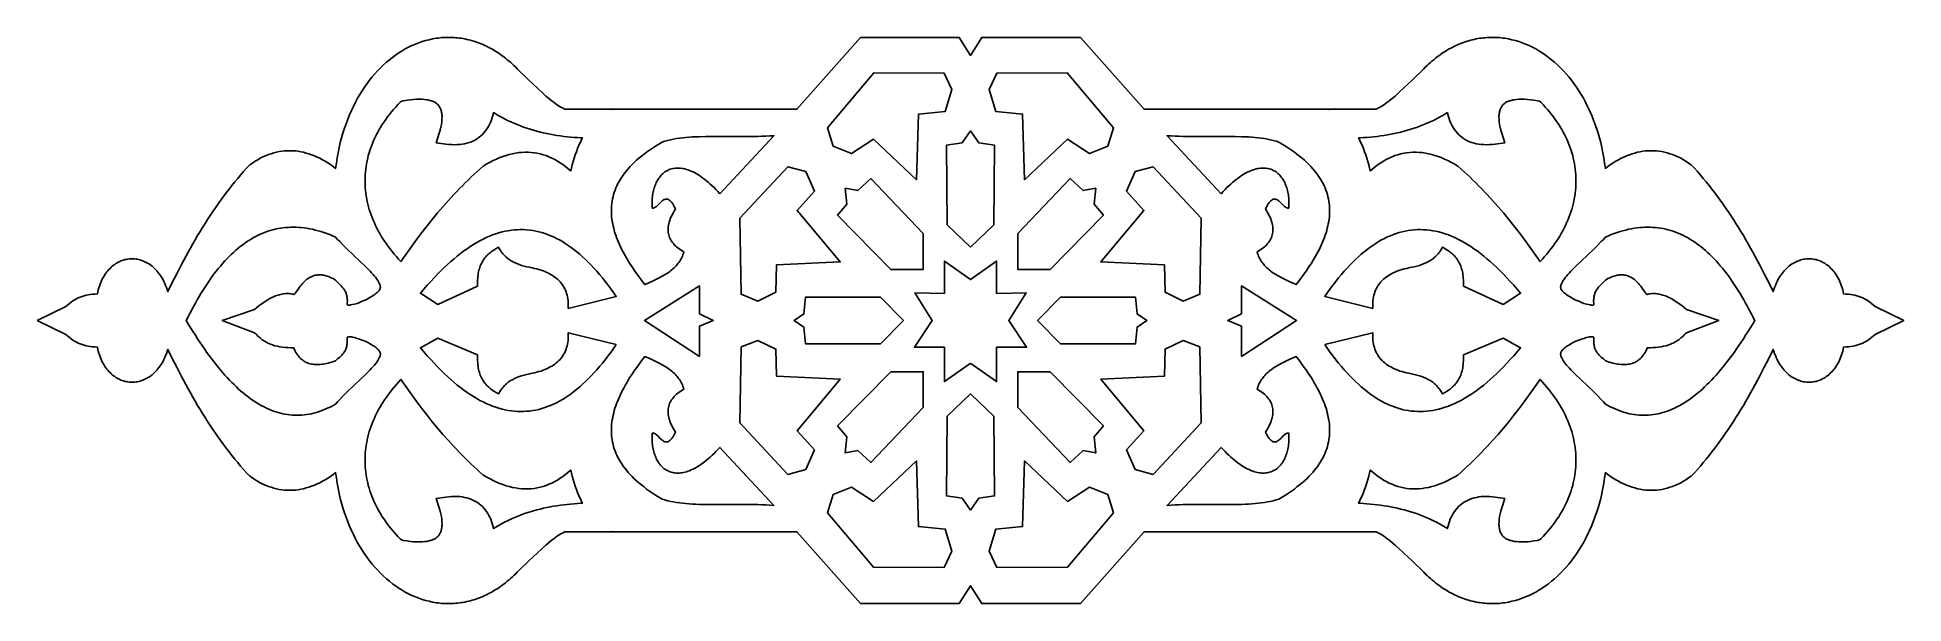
# Model space of a CAD drawing. Extents: x -165 to 165, y -50 to 50.
import ezdxf

# ---------------------------------------------------------------- set-up
doc = ezdxf.new("R2010")
doc.units = 0
doc.header["$MEASUREMENT"] = 0
doc.layers.add('LAYER_1', color=18, linetype='CONTINUOUS')

msp = doc.modelspace()

# ---------------------------------------------------------------- linework, layer by layer
at = {"layer": 'LAYER_1'}
for points in [[(-165, 0.01), (-159.95, 2.46), (-159.65, 2.74), (-159.34, 3.01), (-159.03, 3.25), (-158.72, 3.47), (-158.41, 3.67), (-158.09, 3.84), (-157.77, 4), (-157.43, 4.14), (-157.09, 4.27), (-156.74, 4.37), (-156.38, 4.46), (-156.01, 4.54), (-155.63, 4.6), (-155.23, 4.65), (-154.81, 4.68), (-154.38, 4.71), (-154.31, 5.07), (-154.22, 5.42), (-154.12, 5.76), (-154.02, 6.09), (-153.9, 6.41), (-153.78, 6.72), (-153.65, 7.02), (-153.51, 7.31), (-153.36, 7.58), (-153.21, 7.85), (-153.05, 8.11), (-152.88, 8.35), (-152.71, 8.58), (-152.52, 8.81), (-152.34, 9.02), (-152.15, 9.22), (-151.95, 9.41), (-151.74, 9.59), (-151.54, 9.76), (-151.32, 9.91), (-151.11, 10.06), (-150.89, 10.19), (-150.66, 10.31), (-150.44, 10.43), (-150.21, 10.53), (-149.97, 10.61), (-149.74, 10.69), (-149.5, 10.76), (-149.26, 10.81), (-149.02, 10.85), (-148.77, 10.88), (-148.53, 10.9), (-148.29, 10.91), (-148.04, 10.91), (-147.8, 10.89), (-147.55, 10.86), (-147.31, 10.82), (-147.06, 10.77), (-146.82, 10.71), (-146.58, 10.63), (-146.34, 10.55), (-146.1, 10.45), (-145.86, 10.34), (-145.63, 10.21), (-145.4, 10.08), (-145.17, 9.93), (-144.94, 9.77), (-144.72, 9.59), (-144.51, 9.41), (-144.29, 9.21), (-144.08, 9), (-143.88, 8.78), (-143.68, 8.55), (-143.49, 8.3), (-143.3, 8.04), (-143.12, 7.77), (-142.94, 7.48), (-142.77, 7.18), (-142.61, 6.87), (-142.45, 6.55), (-142.31, 6.21), (-142.17, 5.86), (-142.03, 5.5), (-141.91, 5.13), (-141.14, 6.7), (-140.36, 8.26), (-139.57, 9.79), (-138.76, 11.31), (-138.35, 12.06), (-137.93, 12.81), (-137.51, 13.55), (-137.09, 14.28), (-136.66, 15.01), (-136.22, 15.73), (-135.79, 16.44), (-135.34, 17.15), (-134.89, 17.85), (-134.44, 18.55), (-133.98, 19.24), (-133.51, 19.92), (-133.04, 20.59), (-132.56, 21.26), (-132.08, 21.92), (-131.59, 22.57), (-131.1, 23.21), (-130.59, 23.85), (-130.09, 24.47), (-129.57, 25.09), (-129.05, 25.7), (-128.52, 26.31), (-127.99, 26.9), (-127.45, 27.48), (-126.98, 27.82), (-126.51, 28.12), (-126.04, 28.41), (-125.57, 28.66), (-125.1, 28.9), (-124.63, 29.11), (-124.15, 29.3), (-123.68, 29.47), (-123.2, 29.61), (-122.73, 29.73), (-122.25, 29.83), (-121.77, 29.91), (-121.29, 29.96), (-120.81, 29.99), (-120.33, 30), (-119.85, 29.98), (-119.37, 29.95), (-118.89, 29.89), (-118.41, 29.81), (-117.93, 29.71), (-117.45, 29.58), (-116.97, 29.44), (-116.5, 29.28), (-116.02, 29.09), (-115.54, 28.88), (-115.07, 28.65), (-114.6, 28.4), (-114.13, 28.14), (-113.65, 27.85), (-113.19, 27.54), (-112.72, 27.21), (-112.25, 26.86), (-112.13, 27.8), (-111.99, 28.73), (-111.82, 29.64), (-111.64, 30.54), (-111.44, 31.42), (-111.21, 32.28), (-110.97, 33.12), (-110.7, 33.95), (-110.42, 34.76), (-110.12, 35.56), (-109.81, 36.33), (-109.47, 37.09), (-109.12, 37.83), (-108.76, 38.55), (-108.37, 39.25), (-107.98, 39.93), (-107.56, 40.59), (-107.14, 41.23), (-106.7, 41.85), (-106.24, 42.45), (-105.78, 43.03), (-105.3, 43.59), (-104.81, 44.13), (-104.31, 44.64), (-103.79, 45.14), (-103.27, 45.61), (-102.74, 46.06), (-102.19, 46.48), (-101.64, 46.89), (-101.08, 47.27), (-100.51, 47.63), (-99.94, 47.96), (-99.35, 48.27), (-98.76, 48.55), (-98.16, 48.81), (-97.56, 49.05), (-96.95, 49.26), (-96.34, 49.44), (-95.72, 49.6), (-95.1, 49.74), (-94.47, 49.84), (-94.15, 49.89), (-93.84, 49.93), (-93.52, 49.96), (-93.21, 49.98), (-92.89, 50), (-92.57, 50.01), (-92.26, 50.01), (-91.94, 50.01), (-91.62, 50), (-91.3, 49.98), (-90.98, 49.95), (-90.66, 49.92), (-90.34, 49.88), (-90.02, 49.84), (-89.7, 49.79), (-89.39, 49.73), (-89.07, 49.66), (-88.75, 49.59), (-88.43, 49.51), (-88.11, 49.42), (-87.79, 49.32), (-87.48, 49.22), (-87.16, 49.11), (-86.84, 48.99), (-86.53, 48.87), (-86.21, 48.73), (-85.9, 48.59), (-85.58, 48.44), (-85.27, 48.29), (-84.96, 48.13), (-84.65, 47.96), (-84.34, 47.78), (-84.03, 47.59), (-83.72, 47.4), (-83.41, 47.2), (-83.11, 46.99), (-82.8, 46.77), (-82.5, 46.55), (-82.2, 46.31), (-81.9, 46.07), (-81.6, 45.82), (-81.3, 45.57), (-81.01, 45.3), (-80.72, 45.03), (-80.42, 44.75), (-80.13, 44.46), (-79.51, 43.83), (-78.83, 43.15), (-78.1, 42.45), (-77.35, 41.73), (-76.58, 41.01), (-75.81, 40.32), (-75.06, 39.65), (-74.33, 39.04), (-73.98, 38.76), (-73.64, 38.5), (-73.31, 38.26), (-73, 38.04), (-72.71, 37.84), (-72.43, 37.68), (-72.17, 37.54), (-71.94, 37.43), (-71.73, 37.36), (-71.64, 37.33), (-71.55, 37.32), (-71.46, 37.31), (-71.45, 37.31), (-30.68, 37.31), (-19.44, 50.01), (-2, 50.01), (0, 46.83), (2, 50.01), (19.44, 50.01), (30.68, 37.31), (71.45, 37.31), (71.46, 37.31), (71.55, 37.32), (71.64, 37.33), (71.73, 37.36), (71.94, 37.43), (72.17, 37.54), (72.43, 37.68), (72.71, 37.84), (73, 38.04), (73.31, 38.26), (73.64, 38.5), (73.98, 38.76), (74.33, 39.04), (75.06, 39.65), (75.81, 40.32), (76.58, 41.01), (77.35, 41.73), (78.1, 42.45), (78.83, 43.15), (79.51, 43.83), (80.13, 44.46), (80.42, 44.75), (80.72, 45.03), (81.01, 45.3), (81.31, 45.57), (81.6, 45.82), (81.9, 46.07), (82.2, 46.31), (82.5, 46.55), (82.8, 46.77), (83.11, 46.99), (83.41, 47.2), (83.72, 47.4), (84.03, 47.59), (84.34, 47.78), (84.65, 47.96), (84.96, 48.13), (85.27, 48.29), (85.58, 48.44), (85.9, 48.59), (86.21, 48.73), (86.53, 48.87), (86.84, 48.99), (87.16, 49.11), (87.48, 49.22), (87.79, 49.32), (88.11, 49.42), (88.43, 49.51), (88.75, 49.59), (89.07, 49.66), (89.39, 49.73), (89.7, 49.79), (90.02, 49.84), (90.34, 49.88), (90.66, 49.92), (90.98, 49.95), (91.3, 49.98), (91.62, 50), (91.94, 50.01), (92.26, 50.01), (92.57, 50.01), (92.89, 50), (93.21, 49.98), (93.52, 49.96), (93.84, 49.93), (94.15, 49.89), (94.47, 49.84), (95.1, 49.74), (95.72, 49.6), (96.34, 49.44), (96.95, 49.26), (97.56, 49.05), (98.16, 48.81), (98.76, 48.55), (99.35, 48.27), (99.94, 47.96), (100.51, 47.63), (101.08, 47.27), (101.64, 46.89), (102.19, 46.48), (102.74, 46.06), (103.27, 45.61), (103.79, 45.14), (104.31, 44.64), (104.81, 44.13), (105.3, 43.59), (105.78, 43.03), (106.24, 42.45), (106.7, 41.85), (107.14, 41.23), (107.56, 40.59), (107.98, 39.93), (108.37, 39.25), (108.76, 38.55), (109.12, 37.83), (109.47, 37.09), (109.81, 36.33), (110.12, 35.56), (110.42, 34.76), (110.7, 33.95), (110.97, 33.12), (111.21, 32.28), (111.44, 31.42), (111.64, 30.54), (111.83, 29.64), (111.99, 28.73), (112.13, 27.8), (112.25, 26.86), (112.72, 27.21), (113.19, 27.54), (113.65, 27.85), (114.13, 28.14), (114.6, 28.4), (115.07, 28.65), (115.54, 28.88), (116.02, 29.09), (116.5, 29.28), (116.97, 29.44), (117.45, 29.58), (117.93, 29.71), (118.41, 29.81), (118.89, 29.89), (119.37, 29.95), (119.85, 29.98), (120.33, 30), (120.81, 29.99), (121.29, 29.96), (121.77, 29.91), (122.25, 29.83), (122.73, 29.73), (123.2, 29.61), (123.68, 29.47), (124.15, 29.3), (124.63, 29.11), (125.1, 28.9), (125.57, 28.66), (126.05, 28.41), (126.51, 28.12), (126.98, 27.82), (127.45, 27.48), (127.99, 26.9), (128.52, 26.31), (129.05, 25.7), (129.57, 25.09), (130.09, 24.47), (130.59, 23.85), (131.1, 23.21), (131.59, 22.57), (132.08, 21.92), (132.56, 21.26), (133.04, 20.59), (133.51, 19.92), (133.98, 19.24), (134.44, 18.55), (134.89, 17.85), (135.34, 17.15), (135.79, 16.44), (136.22, 15.73), (136.66, 15.01), (137.09, 14.28), (137.51, 13.55), (137.93, 12.81), (138.35, 12.06), (138.76, 11.31), (139.57, 9.79), (140.36, 8.26), (141.14, 6.7), (141.91, 5.13), (142.03, 5.5), (142.17, 5.86), (142.31, 6.21), (142.45, 6.55), (142.61, 6.87), (142.77, 7.18), (142.94, 7.48), (143.12, 7.77), (143.3, 8.04), (143.49, 8.3), (143.68, 8.55), (143.88, 8.78), (144.08, 9), (144.29, 9.21), (144.51, 9.41), (144.72, 9.59), (144.94, 9.77), (145.17, 9.93), (145.4, 10.08), (145.63, 10.21), (145.86, 10.34), (146.1, 10.45), (146.34, 10.55), (146.58, 10.63), (146.82, 10.71), (147.06, 10.77), (147.31, 10.82), (147.55, 10.86), (147.8, 10.89), (148.04, 10.91), (148.29, 10.91), (148.53, 10.9), (148.77, 10.88), (149.02, 10.85), (149.26, 10.81), (149.5, 10.76), (149.74, 10.69), (149.97, 10.61), (150.21, 10.53), (150.44, 10.43), (150.66, 10.31), (150.89, 10.19), (151.11, 10.06), (151.32, 9.91), (151.54, 9.76), (151.74, 9.59), (151.95, 9.41), (152.15, 9.22), (152.34, 9.02), (152.53, 8.81), (152.71, 8.58), (152.88, 8.35), (153.05, 8.11), (153.21, 7.85), (153.36, 7.58), (153.51, 7.31), (153.65, 7.02), (153.78, 6.72), (153.9, 6.41), (154.02, 6.09), (154.12, 5.76), (154.22, 5.42), (154.31, 5.07), (154.38, 4.71), (154.81, 4.68), (155.23, 4.65), (155.63, 4.6), (156.01, 4.54), (156.38, 4.46), (156.74, 4.37), (157.09, 4.27), (157.43, 4.14), (157.77, 4), (158.09, 3.84), (158.41, 3.67), (158.72, 3.47), (159.03, 3.25), (159.34, 3.01), (159.65, 2.74), (159.95, 2.46), (165, 0.01), (159.95, -2.44), (159.65, -2.72), (159.34, -2.99), (159.03, -3.23), (158.72, -3.45), (158.41, -3.65), (158.09, -3.83), (157.77, -3.98), (157.43, -4.13), (157.09, -4.25), (156.74, -4.35), (156.38, -4.45), (156.01, -4.52), (155.63, -4.58), (155.23, -4.63), (154.81, -4.66), (154.38, -4.69), (154.31, -5.05), (154.22, -5.4), (154.12, -5.74), (154.02, -6.07), (153.9, -6.39), (153.78, -6.7), (153.65, -7), (153.51, -7.29), (153.36, -7.57), (153.21, -7.83), (153.05, -8.09), (152.88, -8.33), (152.71, -8.57), (152.53, -8.79), (152.34, -9), (152.15, -9.2), (151.95, -9.39), (151.74, -9.57), (151.54, -9.74), (151.32, -9.89), (151.11, -10.04), (150.89, -10.17), (150.66, -10.3), (150.44, -10.41), (150.21, -10.51), (149.97, -10.6), (149.74, -10.67), (149.5, -10.74), (149.26, -10.79), (149.02, -10.83), (148.77, -10.87), (148.53, -10.88), (148.29, -10.89), (148.04, -10.89), (147.8, -10.87), (147.55, -10.84), (147.31, -10.8), (147.06, -10.75), (146.82, -10.69), (146.58, -10.61), (146.34, -10.53), (146.1, -10.43), (145.86, -10.32), (145.63, -10.19), (145.4, -10.06), (145.17, -9.91), (144.94, -9.75), (144.72, -9.58), (144.51, -9.39), (144.29, -9.19), (144.08, -8.98), (143.88, -8.76), (143.68, -8.53), (143.49, -8.28), (143.3, -8.02), (143.12, -7.75), (142.94, -7.46), (142.77, -7.16), (142.61, -6.85), (142.45, -6.53), (142.31, -6.19), (142.17, -5.85), (142.03, -5.48), (141.91, -5.11), (141.14, -6.68), (140.36, -8.24), (139.57, -9.78), (138.76, -11.29), (138.35, -12.04), (137.93, -12.79), (137.51, -13.53), (137.09, -14.26), (136.66, -14.99), (136.22, -15.71), (135.79, -16.42), (135.34, -17.13), (134.89, -17.83), (134.44, -18.53), (133.98, -19.22), (133.51, -19.9), (133.04, -20.57), (132.56, -21.24), (132.08, -21.9), (131.59, -22.55), (131.1, -23.19), (130.59, -23.83), (130.09, -24.46), (129.57, -25.07), (129.05, -25.69), (128.52, -26.29), (127.99, -26.88), (127.45, -27.47), (126.98, -27.8), (126.51, -28.1), (126.05, -28.39), (125.57, -28.65), (125.1, -28.88), (124.63, -29.09), (124.15, -29.28), (123.68, -29.45), (123.2, -29.59), (122.73, -29.71), (122.25, -29.81), (121.77, -29.89), (121.29, -29.94), (120.81, -29.97), (120.33, -29.98), (119.85, -29.96), (119.37, -29.93), (118.89, -29.87), (118.41, -29.79), (117.93, -29.69), (117.45, -29.57), (116.97, -29.42), (116.5, -29.26), (116.02, -29.07), (115.54, -28.86), (115.07, -28.63), (114.6, -28.39), (114.13, -28.12), (113.65, -27.83), (113.19, -27.52), (112.72, -27.19), (112.25, -26.84), (112.13, -27.78), (111.99, -28.71), (111.83, -29.62), (111.64, -30.52), (111.44, -31.4), (111.21, -32.26), (110.97, -33.1), (110.7, -33.93), (110.42, -34.74), (110.12, -35.54), (109.81, -36.31), (109.47, -37.07), (109.12, -37.81), (108.76, -38.53), (108.37, -39.23), (107.98, -39.91), (107.56, -40.57), (107.14, -41.21), (106.7, -41.83), (106.24, -42.43), (105.78, -43.01), (105.3, -43.57), (104.81, -44.11), (104.31, -44.62), (103.79, -45.12), (103.27, -45.59), (102.74, -46.04), (102.19, -46.47), (101.64, -46.87), (101.08, -47.25), (100.51, -47.61), (99.94, -47.94), (99.35, -48.25), (98.76, -48.53), (98.16, -48.79), (97.56, -49.03), (96.95, -49.24), (96.34, -49.43), (95.72, -49.58), (95.1, -49.72), (94.47, -49.83), (94.15, -49.87), (93.84, -49.91), (93.52, -49.94), (93.21, -49.96), (92.89, -49.98), (92.57, -49.99), (92.26, -49.99), (91.94, -49.99), (91.62, -49.98), (91.3, -49.96), (90.98, -49.93), (90.66, -49.9), (90.34, -49.87), (90.02, -49.82), (89.7, -49.77), (89.39, -49.71), (89.07, -49.64), (88.75, -49.57), (88.43, -49.49), (88.11, -49.4), (87.79, -49.3), (87.48, -49.2), (87.16, -49.09), (86.84, -48.97), (86.53, -48.85), (86.21, -48.71), (85.9, -48.57), (85.58, -48.43), (85.27, -48.27), (84.96, -48.11), (84.65, -47.94), (84.34, -47.76), (84.03, -47.57), (83.72, -47.38), (83.41, -47.18), (83.11, -46.97), (82.8, -46.75), (82.5, -46.53), (82.2, -46.29), (81.9, -46.05), (81.6, -45.81), (81.31, -45.55), (81.01, -45.28), (80.72, -45.01), (80.42, -44.73), (80.13, -44.44), (79.51, -43.81), (78.83, -43.14), (78.1, -42.43), (77.35, -41.71), (76.58, -41), (75.81, -40.3), (75.06, -39.64), (74.33, -39.02), (73.98, -38.74), (73.64, -38.48), (73.31, -38.24), (73, -38.02), (72.71, -37.83), (72.43, -37.66), (72.17, -37.52), (71.94, -37.41), (71.73, -37.34), (71.64, -37.31), (71.55, -37.3), (71.46, -37.29), (71.45, -37.3), (30.68, -37.3), (19.44, -49.99), (2, -49.99), (0, -46.82), (0, -46.82), (0, -46.82), (-2, -49.99), (-19.47, -49.99), (-30.68, -37.3), (-71.45, -37.3), (-71.46, -37.29), (-71.55, -37.3), (-71.64, -37.31), (-71.73, -37.34), (-71.94, -37.41), (-72.17, -37.52), (-72.43, -37.66), (-72.71, -37.83), (-73, -38.02), (-73.31, -38.24), (-73.64, -38.48), (-73.98, -38.74), (-74.33, -39.02), (-75.06, -39.64), (-75.81, -40.3), (-76.58, -41), (-77.35, -41.71), (-78.1, -42.43), (-78.83, -43.14), (-79.51, -43.81), (-80.13, -44.44), (-80.42, -44.73), (-80.72, -45.01), (-81.01, -45.28), (-81.31, -45.55), (-81.6, -45.81), (-81.9, -46.05), (-82.2, -46.29), (-82.5, -46.53), (-82.8, -46.75), (-83.11, -46.97), (-83.41, -47.18), (-83.72, -47.38), (-84.03, -47.57), (-84.34, -47.76), (-84.65, -47.94), (-84.96, -48.11), (-85.27, -48.27), (-85.58, -48.43), (-85.9, -48.57), (-86.21, -48.71), (-86.53, -48.85), (-86.84, -48.97), (-87.16, -49.09), (-87.48, -49.2), (-87.79, -49.3), (-88.11, -49.4), (-88.43, -49.49), (-88.75, -49.57), (-89.07, -49.64), (-89.39, -49.71), (-89.7, -49.77), (-90.02, -49.82), (-90.34, -49.87), (-90.66, -49.9), (-90.98, -49.93), (-91.3, -49.96), (-91.62, -49.98), (-91.94, -49.99), (-92.26, -49.99), (-92.57, -49.99), (-92.89, -49.98), (-93.21, -49.96), (-93.52, -49.94), (-93.84, -49.91), (-94.15, -49.87), (-94.47, -49.83), (-95.1, -49.72), (-95.72, -49.58), (-96.34, -49.43), (-96.95, -49.24), (-97.56, -49.03), (-98.16, -48.79), (-98.76, -48.53), (-99.35, -48.25), (-99.94, -47.94), (-100.51, -47.61), (-101.08, -47.25), (-101.64, -46.87), (-102.19, -46.47), (-102.74, -46.04), (-103.27, -45.59), (-103.79, -45.12), (-104.31, -44.62), (-104.81, -44.11), (-105.3, -43.57), (-105.78, -43.01), (-106.24, -42.43), (-106.7, -41.83), (-107.14, -41.21), (-107.56, -40.57), (-107.98, -39.91), (-108.37, -39.23), (-108.76, -38.53), (-109.12, -37.81), (-109.47, -37.07), (-109.81, -36.31), (-110.12, -35.54), (-110.42, -34.74), (-110.7, -33.93), (-110.97, -33.1), (-111.21, -32.26), (-111.44, -31.4), (-111.64, -30.52), (-111.83, -29.62), (-111.99, -28.71), (-112.13, -27.78), (-112.25, -26.84), (-112.72, -27.19), (-113.19, -27.52), (-113.65, -27.83), (-114.13, -28.12), (-114.6, -28.39), (-115.07, -28.63), (-115.54, -28.86), (-116.02, -29.07), (-116.5, -29.26), (-116.97, -29.42), (-117.45, -29.57), (-117.93, -29.69), (-118.41, -29.79), (-118.89, -29.87), (-119.37, -29.93), (-119.85, -29.96), (-120.33, -29.98), (-120.81, -29.97), (-121.29, -29.94), (-121.77, -29.89), (-122.25, -29.81), (-122.73, -29.71), (-123.2, -29.59), (-123.68, -29.45), (-124.15, -29.28), (-124.63, -29.09), (-125.1, -28.88), (-125.57, -28.65), (-126.05, -28.39), (-126.51, -28.1), (-126.98, -27.8), (-127.45, -27.47), (-127.99, -26.88), (-128.52, -26.29), (-129.05, -25.69), (-129.57, -25.07), (-130.09, -24.46), (-130.59, -23.83), (-131.1, -23.19), (-131.59, -22.55), (-132.08, -21.9), (-132.56, -21.24), (-133.04, -20.57), (-133.51, -19.9), (-133.98, -19.22), (-134.44, -18.53), (-134.89, -17.83), (-135.34, -17.13), (-135.79, -16.42), (-136.22, -15.71), (-136.66, -14.99), (-137.09, -14.26), (-137.51, -13.53), (-137.93, -12.79), (-138.35, -12.04), (-138.76, -11.29), (-139.57, -9.78), (-140.36, -8.24), (-141.14, -6.68), (-141.91, -5.11), (-142.03, -5.48), (-142.17, -5.85), (-142.31, -6.19), (-142.45, -6.53), (-142.61, -6.85), (-142.77, -7.16), (-142.94, -7.46), (-143.12, -7.75), (-143.3, -8.02), (-143.49, -8.28), (-143.68, -8.53), (-143.88, -8.76), (-144.08, -8.98), (-144.29, -9.19), (-144.51, -9.39), (-144.72, -9.58), (-144.94, -9.75), (-145.17, -9.91), (-145.4, -10.06), (-145.63, -10.19), (-145.86, -10.32), (-146.1, -10.43), (-146.34, -10.53), (-146.58, -10.61), (-146.82, -10.69), (-147.06, -10.75), (-147.31, -10.8), (-147.55, -10.84), (-147.8, -10.87), (-148.04, -10.89), (-148.29, -10.89), (-148.53, -10.88), (-148.77, -10.87), (-149.02, -10.83), (-149.26, -10.79), (-149.5, -10.74), (-149.74, -10.67), (-149.97, -10.6), (-150.21, -10.51), (-150.44, -10.41), (-150.66, -10.3), (-150.89, -10.17), (-151.11, -10.04), (-151.32, -9.89), (-151.54, -9.74), (-151.74, -9.57), (-151.95, -9.39), (-152.15, -9.2), (-152.34, -9), (-152.53, -8.79), (-152.71, -8.57), (-152.88, -8.33), (-153.05, -8.09), (-153.21, -7.83), (-153.36, -7.57), (-153.51, -7.29), (-153.65, -7), (-153.78, -6.7), (-153.9, -6.39), (-154.02, -6.07), (-154.12, -5.74), (-154.22, -5.4), (-154.31, -5.05), (-154.38, -4.69), (-154.81, -4.66), (-155.23, -4.63), (-155.63, -4.58), (-156.01, -4.52), (-156.38, -4.45), (-156.74, -4.35), (-157.09, -4.25), (-157.43, -4.13), (-157.77, -3.98), (-158.09, -3.83), (-158.41, -3.65), (-158.72, -3.45), (-159.03, -3.23), (-159.34, -2.99), (-159.65, -2.72), (-159.95, -2.44)], [(-9.2, 36.45), (-4.48, 36.9), (-3.32, 40.81), (-4.63, 43.68), (-17.11, 43.72), (-25.28, 34.05), (-24.26, 30.8), (-21.07, 29.49), (-17.13, 32.03), (-9.56, 24.87)], [(9.56, 24.87), (17.13, 32.03), (21.07, 29.49), (24.26, 30.8), (25.28, 34.05), (17.11, 43.72), (4.63, 43.68), (3.32, 40.81), (4.48, 36.9), (9.2, 36.45)], [(-84.03, 36.55), (-84.33, 36.73), (-84.35, 36.63), (-84.45, 36.23), (-84.57, 35.85), (-84.7, 35.47), (-84.84, 35.1), (-85, 34.75), (-85.17, 34.4), (-85.36, 34.07), (-85.57, 33.74), (-85.8, 33.44), (-86.04, 33.14), (-86.3, 32.86), (-86.58, 32.6), (-86.88, 32.36), (-87.19, 32.13), (-87.53, 31.93), (-87.88, 31.75), (-88.24, 31.58), (-88.63, 31.44), (-89.03, 31.32), (-89.44, 31.23), (-89.87, 31.15), (-90.32, 31.1), (-90.77, 31.07), (-91.25, 31.06), (-91.74, 31.07), (-92.25, 31.11), (-92.77, 31.17), (-94.45, 31.41), (-93.92, 33.1), (-93.78, 33.64), (-93.66, 34.14), (-93.56, 34.62), (-93.5, 35.08), (-93.47, 35.29), (-93.46, 35.49), (-93.45, 35.69), (-93.44, 35.89), (-93.44, 36.07), (-93.45, 36.25), (-93.46, 36.42), (-93.48, 36.58), (-93.51, 36.74), (-93.54, 36.88), (-93.57, 37.02), (-93.61, 37.16), (-93.65, 37.29), (-93.7, 37.41), (-93.75, 37.52), (-93.81, 37.63), (-93.87, 37.73), (-93.93, 37.83), (-94, 37.92), (-94.07, 38.01), (-94.15, 38.1), (-94.23, 38.18), (-94.32, 38.26), (-94.42, 38.33), (-94.52, 38.41), (-94.62, 38.48), (-94.74, 38.54), (-94.86, 38.61), (-94.99, 38.67), (-95.13, 38.72), (-95.28, 38.78), (-95.43, 38.83), (-95.59, 38.87), (-95.76, 38.92), (-95.94, 38.95), (-96.12, 38.99), (-96.53, 39.04), (-96.97, 39.07), (-97.44, 39.08), (-97.94, 39.08), (-98.47, 39.05), (-99.03, 38.99), (-99.63, 38.92), (-100.26, 38.82), (-100.62, 38.75), (-100.83, 38.55), (-101.24, 38.13), (-101.63, 37.7), (-102.01, 37.27), (-102.38, 36.84), (-102.73, 36.41), (-103.07, 35.97), (-103.39, 35.53), (-103.7, 35.08), (-104, 34.64), (-104.28, 34.19), (-104.55, 33.74), (-104.8, 33.28), (-105.04, 32.83), (-105.27, 32.37), (-105.48, 31.91), (-105.68, 31.45), (-105.87, 30.99), (-106.04, 30.52), (-106.2, 30.05), (-106.34, 29.59), (-106.48, 29.12), (-106.59, 28.65), (-106.7, 28.18), (-106.79, 27.7), (-106.87, 27.23), (-106.93, 26.76), (-106.98, 26.28), (-107.02, 25.81), (-107.05, 25.33), (-107.06, 24.85), (-107.05, 24.38), (-107.04, 23.9), (-107.01, 23.42), (-106.97, 22.95), (-106.91, 22.47), (-106.84, 21.99), (-106.76, 21.52), (-106.66, 21.04), (-106.56, 20.56), (-106.43, 20.09), (-106.3, 19.61), (-106.15, 19.14), (-105.98, 18.67), (-105.81, 18.19), (-105.62, 17.72), (-105.41, 17.25), (-105.2, 16.78), (-104.96, 16.31), (-104.72, 15.85), (-104.46, 15.38), (-104.19, 14.92), (-103.9, 14.46), (-103.6, 14), (-103.29, 13.55), (-102.96, 13.09), (-102.62, 12.64), (-102.27, 12.19), (-101.9, 11.75), (-101.51, 11.3), (-101.12, 10.86), (-100.71, 10.42), (-100.69, 10.41), (-100.52, 10.66), (-99.66, 11.91), (-98.78, 13.14), (-97.9, 14.35), (-97, 15.54), (-96.09, 16.72), (-95.16, 17.87), (-94.23, 19), (-93.28, 20.11), (-92.32, 21.19), (-91.34, 22.26), (-90.85, 22.78), (-90.35, 23.3), (-89.85, 23.81), (-89.35, 24.31), (-88.84, 24.81), (-88.33, 25.31), (-87.81, 25.79), (-87.3, 26.27), (-86.77, 26.75), (-86.18, 27.28), (-85.53, 27.66), (-84.96, 27.97), (-84.39, 28.27), (-83.82, 28.53), (-83.25, 28.77), (-82.69, 28.98), (-82.12, 29.17), (-81.56, 29.33), (-81, 29.46), (-80.44, 29.57), (-79.89, 29.65), (-79.33, 29.7), (-78.78, 29.73), (-78.24, 29.73), (-77.69, 29.69), (-77.15, 29.64), (-76.62, 29.55), (-76.09, 29.43), (-75.56, 29.29), (-75.05, 29.12), (-74.53, 28.92), (-74.02, 28.7), (-73.52, 28.45), (-73.03, 28.17), (-72.54, 27.86), (-72.06, 27.53), (-71.59, 27.18), (-71.12, 26.8), (-70.69, 26.42), (-70.57, 26.92), (-70.42, 27.51), (-70.25, 28.09), (-70.07, 28.67), (-69.88, 29.25), (-69.68, 29.82), (-69.46, 30.39), (-69.23, 30.95), (-68.98, 31.51), (-68.73, 32.07), (-68.63, 32.26), (-68.87, 32.27), (-69.48, 32.31), (-70.1, 32.35), (-70.71, 32.4), (-71.31, 32.46), (-71.92, 32.53), (-72.52, 32.61), (-73.13, 32.7), (-73.73, 32.8), (-74.32, 32.91), (-74.92, 33.02), (-75.51, 33.15), (-76.1, 33.29), (-76.69, 33.44), (-77.27, 33.61), (-77.85, 33.78), (-78.43, 33.97), (-79.01, 34.16), (-79.58, 34.38), (-80.15, 34.6), (-80.72, 34.84), (-81.28, 35.09), (-81.84, 35.35), (-82.39, 35.63), (-82.94, 35.92), (-83.49, 36.23)], [(-63.38, 37.3), (-63.47, 37.25)], [(63.38, 37.3), (63.47, 37.25)], [(98.47, 39.05), (97.94, 39.08), (97.44, 39.08), (96.97, 39.07), (96.53, 39.04), (96.12, 38.99), (95.94, 38.95), (95.76, 38.92), (95.59, 38.87), (95.43, 38.83), (95.28, 38.78), (95.13, 38.72), (94.99, 38.67), (94.86, 38.61), (94.74, 38.54), (94.62, 38.48), (94.52, 38.41), (94.42, 38.33), (94.32, 38.26), (94.23, 38.18), (94.15, 38.1), (94.07, 38.01), (94, 37.92), (93.93, 37.83), (93.87, 37.73), (93.81, 37.63), (93.75, 37.52), (93.7, 37.41), (93.65, 37.29), (93.61, 37.16), (93.57, 37.02), (93.54, 36.88), (93.51, 36.74), (93.48, 36.58), (93.46, 36.42), (93.45, 36.25), (93.44, 36.07), (93.44, 35.89), (93.45, 35.69), (93.46, 35.49), (93.47, 35.29), (93.5, 35.08), (93.56, 34.62), (93.66, 34.14), (93.78, 33.64), (93.92, 33.1), (94.45, 31.41), (92.77, 31.17), (92.25, 31.11), (91.74, 31.07), (91.25, 31.06), (90.77, 31.07), (90.32, 31.1), (89.87, 31.15), (89.44, 31.23), (89.03, 31.32), (88.63, 31.44), (88.24, 31.58), (87.88, 31.75), (87.53, 31.93), (87.19, 32.13), (86.88, 32.36), (86.58, 32.6), (86.3, 32.86), (86.04, 33.14), (85.8, 33.44), (85.57, 33.74), (85.36, 34.07), (85.17, 34.4), (85, 34.75), (84.84, 35.1), (84.7, 35.47), (84.57, 35.85), (84.45, 36.23), (84.35, 36.63), (84.33, 36.73), (84.03, 36.55), (83.49, 36.23), (82.94, 35.92), (82.39, 35.63), (81.84, 35.35), (81.28, 35.09), (80.72, 34.84), (80.15, 34.6), (79.58, 34.38), (79.01, 34.16), (78.43, 33.97), (77.85, 33.78), (77.27, 33.61), (76.69, 33.44), (76.1, 33.29), (75.51, 33.15), (74.92, 33.02), (74.32, 32.91), (73.73, 32.8), (73.13, 32.7), (72.52, 32.61), (71.92, 32.53), (71.31, 32.46), (70.71, 32.4), (70.1, 32.35), (69.48, 32.31), (68.87, 32.27), (68.63, 32.26), (68.73, 32.07), (68.98, 31.51), (69.23, 30.95), (69.46, 30.39), (69.68, 29.82), (69.88, 29.25), (70.07, 28.67), (70.25, 28.09), (70.42, 27.51), (70.57, 26.92), (70.69, 26.42), (71.12, 26.8), (71.59, 27.18), (72.06, 27.53), (72.54, 27.86), (73.03, 28.17), (73.52, 28.45), (74.02, 28.7), (74.53, 28.92), (75.05, 29.12), (75.56, 29.29), (76.09, 29.43), (76.62, 29.55), (77.15, 29.64), (77.69, 29.69), (78.24, 29.73), (78.78, 29.73), (79.33, 29.7), (79.89, 29.65), (80.44, 29.57), (81, 29.46), (81.56, 29.33), (82.12, 29.17), (82.69, 28.98), (83.25, 28.77), (83.82, 28.53), (84.39, 28.27), (84.96, 27.97), (85.53, 27.66), (86.18, 27.28), (86.77, 26.75), (87.3, 26.27), (87.81, 25.79), (88.33, 25.31), (88.84, 24.81), (89.35, 24.31), (89.85, 23.81), (90.35, 23.3), (90.85, 22.78), (91.34, 22.26), (92.32, 21.19), (93.28, 20.11), (94.23, 19), (95.16, 17.87), (96.09, 16.72), (97, 15.54), (97.9, 14.35), (98.78, 13.14), (99.66, 11.91), (100.52, 10.66), (100.69, 10.41), (100.71, 10.42), (101.12, 10.86), (101.51, 11.3), (101.9, 11.75), (102.27, 12.19), (102.62, 12.64), (102.96, 13.09), (103.29, 13.55), (103.6, 14), (103.9, 14.46), (104.19, 14.92), (104.46, 15.38), (104.72, 15.85), (104.96, 16.31), (105.2, 16.78), (105.41, 17.25), (105.62, 17.72), (105.81, 18.19), (105.98, 18.67), (106.15, 19.14), (106.3, 19.61), (106.43, 20.09), (106.56, 20.56), (106.66, 21.04), (106.76, 21.52), (106.84, 21.99), (106.91, 22.47), (106.97, 22.95), (107.01, 23.42), (107.04, 23.9), (107.05, 24.38), (107.06, 24.85), (107.05, 25.33), (107.02, 25.81), (106.98, 26.28), (106.93, 26.76), (106.87, 27.23), (106.79, 27.7), (106.7, 28.18), (106.59, 28.65), (106.48, 29.12), (106.34, 29.59), (106.2, 30.05), (106.04, 30.52), (105.87, 30.99), (105.68, 31.45), (105.48, 31.91), (105.27, 32.37), (105.04, 32.83), (104.8, 33.28), (104.55, 33.74), (104.28, 34.19), (104, 34.64), (103.7, 35.08), (103.39, 35.53), (103.07, 35.97), (102.73, 36.41), (102.38, 36.84), (102.01, 37.27), (101.63, 37.7), (101.24, 38.13), (100.83, 38.55), (100.62, 38.75), (100.26, 38.82), (99.63, 38.92), (99.03, 38.99)], [(0, 12.97), (-4.11, 16.9), (-4.25, 30.96), (-1.46, 31.39), (0, 33.5), (1.46, 31.39), (4.25, 30.96), (4.11, 16.9)], [(-44.32, 22.39), (-34.76, 32.65), (-35.49, 32.61), (-36.21, 32.57), (-36.92, 32.54), (-37.62, 32.51), (-39.01, 32.49), (-40.38, 32.48), (-45.58, 32.51), (-46.81, 32.5), (-48, 32.47), (-48.59, 32.45), (-49.17, 32.42), (-49.75, 32.38), (-50.31, 32.33), (-50.87, 32.27), (-51.42, 32.21), (-51.96, 32.13), (-52.49, 32.03), (-53.01, 31.93), (-53.53, 31.81), (-54.04, 31.68), (-54.53, 31.53), (-55.12, 31.17), (-55.69, 30.82), (-56.23, 30.47), (-56.75, 30.11), (-57.26, 29.75), (-57.73, 29.39), (-58.19, 29.03), (-58.63, 28.66), (-59.04, 28.3), (-59.44, 27.93), (-59.82, 27.56), (-60.17, 27.19), (-60.51, 26.82), (-60.82, 26.45), (-61.12, 26.07), (-61.4, 25.7), (-61.66, 25.32), (-61.9, 24.94), (-62.13, 24.56), (-62.33, 24.18), (-62.52, 23.8), (-62.69, 23.41), (-62.84, 23.03), (-62.98, 22.64), (-63.1, 22.25), (-63.2, 21.87), (-63.29, 21.48), (-63.36, 21.08), (-63.42, 20.69), (-63.46, 20.3), (-63.49, 19.9), (-63.5, 19.51), (-63.5, 19.11), (-63.48, 18.71), (-63.45, 18.31), (-63.4, 17.91), (-63.34, 17.51), (-63.27, 17.11), (-63.19, 16.7), (-63.09, 16.3), (-62.98, 15.9), (-62.86, 15.49), (-62.72, 15.08), (-62.58, 14.67), (-62.42, 14.27), (-62.25, 13.86), (-62.07, 13.45), (-61.88, 13.03), (-61.68, 12.62), (-61.47, 12.21), (-61.25, 11.8), (-61.02, 11.38), (-60.78, 10.97), (-60.53, 10.55), (-60.27, 10.13), (-60, 9.72), (-59.73, 9.3), (-59.44, 8.88), (-58.85, 8.04), (-58.23, 7.2), (-57.59, 6.36), (-56.9, 6.65), (-56.25, 6.94), (-55.63, 7.23), (-55.05, 7.52), (-54.49, 7.82), (-53.97, 8.13), (-53.72, 8.29), (-53.48, 8.45), (-53.25, 8.62), (-53.03, 8.78), (-52.82, 8.95), (-52.61, 9.13), (-52.41, 9.31), (-52.23, 9.49), (-52.05, 9.68), (-51.88, 9.87), (-51.72, 10.07), (-51.56, 10.27), (-51.42, 10.48), (-51.29, 10.7), (-51.16, 10.92), (-51.05, 11.14), (-50.94, 11.38), (-50.85, 11.62), (-50.76, 11.87), (-50.69, 12.12), (-50.97, 12.29), (-51.24, 12.47), (-51.5, 12.64), (-51.74, 12.83), (-51.96, 13.01), (-52.17, 13.2), (-52.37, 13.4), (-52.54, 13.6), (-52.71, 13.8), (-52.85, 14.01), (-52.98, 14.23), (-53.1, 14.44), (-53.2, 14.67), (-53.28, 14.89), (-53.35, 15.12), (-53.41, 15.36), (-53.44, 15.6), (-53.47, 15.84), (-53.47, 16.09), (-53.46, 16.34), (-53.44, 16.6), (-53.4, 16.86), (-53.34, 17.13), (-53.27, 17.4), (-53.19, 17.67), (-53.09, 17.95), (-52.97, 18.23), (-52.83, 18.52), (-52.69, 18.81), (-52.52, 19.11), (-52.34, 19.41), (-52.15, 19.72), (-52.32, 20.05), (-52.49, 20.35), (-52.65, 20.61), (-52.81, 20.82), (-52.97, 21.01), (-53.11, 21.15), (-53.26, 21.27), (-53.4, 21.35), (-53.53, 21.41), (-53.67, 21.44), (-53.8, 21.45), (-53.92, 21.44), (-54.05, 21.4), (-54.17, 21.35), (-54.28, 21.29), (-54.4, 21.21), (-54.52, 21.12), (-54.63, 21.02), (-54.86, 20.81), (-55.31, 20.36), (-55.53, 20.16), (-55.65, 20.07), (-55.77, 20), (-55.89, 19.93), (-56.01, 19.89), (-56.13, 19.86), (-56.26, 19.86), (-56.28, 20.16), (-56.29, 20.45), (-56.3, 20.75), (-56.29, 21.04), (-56.28, 21.32), (-56.26, 21.61), (-56.24, 21.88), (-56.2, 22.16), (-56.16, 22.42), (-56.11, 22.69), (-56.05, 22.94), (-55.99, 23.19), (-55.92, 23.44), (-55.84, 23.68), (-55.75, 23.91), (-55.66, 24.14), (-55.56, 24.36), (-55.45, 24.57), (-55.34, 24.77), (-55.22, 24.97), (-55.09, 25.16), (-54.96, 25.34), (-54.82, 25.51), (-54.67, 25.68), (-54.52, 25.83), (-54.36, 25.98), (-54.2, 26.11), (-54.02, 26.24), (-53.85, 26.36), (-53.66, 26.46), (-53.47, 26.56), (-53.28, 26.65), (-53.08, 26.72), (-52.87, 26.79), (-52.66, 26.84), (-52.44, 26.88), (-52.21, 26.91), (-51.98, 26.93), (-51.75, 26.94), (-51.51, 26.93), (-51.26, 26.91), (-51.01, 26.88), (-50.75, 26.83), (-50.49, 26.77), (-50.23, 26.7), (-49.96, 26.61), (-49.68, 26.51), (-49.4, 26.39), (-49.11, 26.26), (-48.82, 26.12), (-48.53, 25.96), (-48.23, 25.78), (-47.93, 25.59), (-47.62, 25.39), (-47.31, 25.16), (-46.99, 24.92), (-46.67, 24.67), (-46.35, 24.39), (-46.02, 24.1), (-45.69, 23.8), (-45.35, 23.47), (-45.01, 23.13), (-44.66, 22.77)], [(44.32, 22.39), (34.76, 32.65), (35.49, 32.61), (36.21, 32.57), (36.92, 32.54), (37.62, 32.51), (39.01, 32.49), (40.38, 32.48), (45.58, 32.51), (46.81, 32.5), (48, 32.47), (48.59, 32.45), (49.17, 32.42), (49.75, 32.38), (50.31, 32.33), (50.87, 32.27), (51.42, 32.21), (51.96, 32.13), (52.49, 32.03), (53.01, 31.93), (53.53, 31.81), (54.04, 31.68), (54.53, 31.53), (55.12, 31.17), (55.69, 30.82), (56.23, 30.47), (56.75, 30.11), (57.26, 29.75), (57.73, 29.39), (58.19, 29.03), (58.63, 28.66), (59.04, 28.3), (59.44, 27.93), (59.82, 27.56), (60.17, 27.19), (60.51, 26.82), (60.82, 26.45), (61.12, 26.07), (61.4, 25.7), (61.66, 25.32), (61.9, 24.94), (62.13, 24.56), (62.33, 24.18), (62.52, 23.8), (62.69, 23.41), (62.84, 23.03), (62.98, 22.64), (63.1, 22.25), (63.2, 21.87), (63.29, 21.48), (63.36, 21.08), (63.42, 20.69), (63.46, 20.3), (63.49, 19.9), (63.5, 19.51), (63.5, 19.11), (63.48, 18.71), (63.45, 18.31), (63.4, 17.91), (63.34, 17.51), (63.27, 17.11), (63.19, 16.7), (63.09, 16.3), (62.98, 15.9), (62.86, 15.49), (62.72, 15.08), (62.58, 14.67), (62.42, 14.27), (62.25, 13.86), (62.07, 13.45), (61.88, 13.03), (61.68, 12.62), (61.47, 12.21), (61.25, 11.8), (61.02, 11.38), (60.78, 10.97), (60.53, 10.55), (60.27, 10.13), (60, 9.72), (59.73, 9.3), (59.44, 8.88), (58.85, 8.04), (58.23, 7.2), (57.59, 6.36), (56.9, 6.65), (56.25, 6.94), (55.63, 7.23), (55.05, 7.52), (54.49, 7.82), (53.97, 8.13), (53.72, 8.29), (53.48, 8.45), (53.25, 8.62), (53.03, 8.78), (52.82, 8.95), (52.61, 9.13), (52.41, 9.31), (52.23, 9.49), (52.05, 9.68), (51.88, 9.87), (51.72, 10.07), (51.56, 10.27), (51.42, 10.48), (51.29, 10.7), (51.16, 10.92), (51.05, 11.14), (50.94, 11.38), (50.85, 11.62), (50.76, 11.87), (50.69, 12.12), (50.97, 12.29), (51.24, 12.47), (51.5, 12.64), (51.74, 12.83), (51.96, 13.01), (52.17, 13.2), (52.37, 13.4), (52.54, 13.6), (52.71, 13.8), (52.85, 14.01), (52.98, 14.23), (53.1, 14.44), (53.2, 14.67), (53.28, 14.89), (53.35, 15.12), (53.41, 15.36), (53.44, 15.6), (53.47, 15.84), (53.47, 16.09), (53.46, 16.34), (53.44, 16.6), (53.4, 16.86), (53.34, 17.13), (53.27, 17.4), (53.19, 17.67), (53.09, 17.95), (52.97, 18.23), (52.83, 18.52), (52.69, 18.81), (52.52, 19.11), (52.34, 19.41), (52.15, 19.72), (52.32, 20.05), (52.49, 20.35), (52.65, 20.61), (52.81, 20.82), (52.97, 21.01), (53.11, 21.15), (53.26, 21.27), (53.4, 21.35), (53.53, 21.41), (53.67, 21.44), (53.8, 21.45), (53.92, 21.44), (54.05, 21.4), (54.17, 21.35), (54.28, 21.29), (54.4, 21.21), (54.52, 21.12), (54.63, 21.02), (54.86, 20.81), (55.31, 20.36), (55.53, 20.16), (55.65, 20.07), (55.77, 20), (55.89, 19.93), (56.01, 19.89), (56.13, 19.86), (56.26, 19.86), (56.28, 20.16), (56.29, 20.45), (56.3, 20.75), (56.29, 21.04), (56.28, 21.32), (56.26, 21.61), (56.24, 21.88), (56.2, 22.16), (56.16, 22.42), (56.11, 22.69), (56.05, 22.94), (55.99, 23.19), (55.92, 23.44), (55.84, 23.68), (55.75, 23.91), (55.66, 24.14), (55.56, 24.36), (55.45, 24.57), (55.34, 24.77), (55.22, 24.97), (55.09, 25.16), (54.96, 25.34), (54.82, 25.51), (54.67, 25.68), (54.52, 25.83), (54.36, 25.98), (54.2, 26.11), (54.02, 26.24), (53.85, 26.36), (53.66, 26.46), (53.47, 26.56), (53.28, 26.65), (53.08, 26.72), (52.87, 26.79), (52.66, 26.84), (52.44, 26.88), (52.21, 26.91), (51.98, 26.93), (51.75, 26.94), (51.51, 26.93), (51.26, 26.91), (51.01, 26.88), (50.75, 26.83), (50.49, 26.77), (50.23, 26.7), (49.96, 26.61), (49.68, 26.51), (49.4, 26.39), (49.11, 26.26), (48.82, 26.12), (48.53, 25.96), (48.23, 25.78), (47.93, 25.59), (47.62, 25.39), (47.31, 25.16), (46.99, 24.92), (46.67, 24.67), (46.35, 24.39), (46.02, 24.1), (45.69, 23.8), (45.35, 23.47), (45.01, 23.13), (44.66, 22.77)], [(-34.42, 5.01), (-34.28, 9.85), (-23.03, 10.36), (-30.65, 19.46), (-27.58, 22.86), (-29.12, 26.33), (-32.32, 27.17), (-40.79, 18.07), (-40.54, 4.64), (-37.59, 3.4)], [(34.28, 9.85), (34.42, 5.01), (37.59, 3.4), (40.54, 4.64), (40.79, 18.07), (32.32, 27.17), (29.12, 26.33), (27.58, 22.86), (30.65, 19.46), (23.03, 10.36)], [(-14.06, 9.03), (-8.36, 9.03), (-8.36, 15.36), (-17.65, 25.06), (-19.9, 22.95), (-22.16, 23.37), (-21.89, 20.56), (-23.49, 18.59)], [(14.06, 9.03), (8.36, 9.03), (8.36, 15.36), (17.65, 25.06), (19.9, 22.95), (22.16, 23.37), (21.89, 20.56), (23.49, 18.59)], [(-112.25, -14.74), (-111.9, -14.34), (-111.53, -13.95), (-110.78, -13.18), (-110.02, -12.43), (-109.26, -11.7), (-107.79, -10.31), (-107.1, -9.65), (-106.46, -9.02), (-106.17, -8.72), (-105.89, -8.43), (-105.62, -8.14), (-105.38, -7.86), (-105.16, -7.59), (-104.97, -7.33), (-104.79, -7.08), (-104.65, -6.84), (-104.53, -6.6), (-104.44, -6.38), (-104.4, -6.27), (-104.38, -6.17), (-104.36, -6.07), (-104.35, -5.97), (-104.35, -5.87), (-104.36, -5.77), (-104.38, -5.68), (-104.4, -5.59), (-104.44, -5.51), (-104.48, -5.42), (-104.53, -5.34), (-104.6, -5.26), (-104.74, -5.11), (-104.9, -4.96), (-105.08, -4.82), (-105.27, -4.67), (-105.47, -4.53), (-105.67, -4.39), (-105.89, -4.26), (-106.12, -4.13), (-106.58, -3.89), (-107.06, -3.66), (-107.55, -3.46), (-108.02, -3.28), (-108.47, -3.14), (-108.9, -3.02), (-109.28, -2.93), (-109.45, -2.9), (-109.61, -2.88), (-109.76, -2.87), (-109.88, -2.86), (-109.99, -2.87), (-110.08, -2.89), (-110.15, -2.92), (-110.19, -2.96), (-110.2, -2.98), (-110.21, -3.01), (-110.21, -3.04), (-110.21, -3.07), (-110.2, -3.3), (-110.19, -3.51), (-110.19, -3.72), (-110.2, -3.92), (-110.22, -4.11), (-110.25, -4.28), (-110.28, -4.46), (-110.32, -4.62), (-110.36, -4.77), (-110.41, -4.92), (-110.47, -5.06), (-110.53, -5.2), (-110.59, -5.33), (-110.66, -5.45), (-110.82, -5.68), (-110.98, -5.89), (-111.15, -6.09), (-111.34, -6.27), (-111.53, -6.44), (-111.91, -6.77), (-112.28, -7.1), (-112.61, -7.22), (-112.92, -7.32), (-113.24, -7.41), (-113.55, -7.5), (-113.85, -7.57), (-114.14, -7.63), (-114.43, -7.69), (-114.72, -7.73), (-115, -7.76), (-115.27, -7.78), (-115.54, -7.79), (-115.8, -7.78), (-116.05, -7.76), (-116.3, -7.73), (-116.54, -7.69), (-116.78, -7.64), (-117.01, -7.57), (-117.23, -7.49), (-117.45, -7.39), (-117.66, -7.28), (-117.87, -7.16), (-118.06, -7.02), (-118.26, -6.87), (-118.44, -6.7), (-118.62, -6.52), (-118.79, -6.33), (-118.96, -6.11), (-119.12, -5.88), (-119.27, -5.64), (-119.41, -5.38), (-119.55, -5.1), (-119.68, -4.81), (-120.2, -4.79), (-120.7, -4.77), (-121.18, -4.74), (-121.65, -4.69), (-122.1, -4.63), (-122.54, -4.55), (-122.98, -4.44), (-123.19, -4.38), (-123.4, -4.31), (-123.61, -4.24), (-123.81, -4.16), (-124.02, -4.07), (-124.22, -3.98), (-124.42, -3.87), (-124.62, -3.76), (-124.82, -3.64), (-125.02, -3.52), (-125.22, -3.38), (-125.41, -3.23), (-125.61, -3.07), (-125.8, -2.91), (-126, -2.73), (-126.19, -2.54), (-126.39, -2.34), (-126.58, -2.14), (-132.29, 0.01), (-126.58, 1.94), (-126.17, 2.3), (-125.75, 2.64), (-125.32, 2.97), (-124.88, 3.27), (-124.44, 3.56), (-124, 3.81), (-123.56, 4.05), (-123.33, 4.15), (-123.11, 4.25), (-122.89, 4.34), (-122.66, 4.42), (-122.44, 4.5), (-122.22, 4.56), (-122, 4.62), (-121.77, 4.67), (-121.55, 4.71), (-121.33, 4.73), (-121.12, 4.75), (-120.9, 4.76), (-120.69, 4.76), (-120.47, 4.75), (-120.26, 4.73), (-120.05, 4.69), (-119.85, 4.64), (-119.64, 4.59), (-119.57, 4.63), (-119.5, 4.7), (-119.42, 4.79), (-119.33, 4.91), (-118.89, 5.54), (-118.62, 5.92), (-118.47, 6.12), (-118.31, 6.32), (-118.14, 6.53), (-117.96, 6.73), (-117.76, 6.92), (-117.55, 7.11), (-117.33, 7.29), (-117.1, 7.45), (-116.86, 7.61), (-116.6, 7.74), (-116.32, 7.85), (-116.18, 7.9), (-116.03, 7.95), (-115.88, 7.99), (-115.73, 8.02), (-115.57, 8.04), (-115.41, 8.06), (-115.25, 8.07), (-115.08, 8.07), (-114.9, 8.07), (-114.72, 8.05), (-114.54, 8.03), (-114.36, 8), (-114.17, 7.96), (-113.97, 7.91), (-113.77, 7.85), (-113.57, 7.78), (-113.36, 7.7), (-113.15, 7.61), (-112.93, 7.51), (-112.71, 7.4), (-112.48, 7.27), (-112.25, 7.14), (-111.84, 6.72), (-111.44, 6.32), (-111.25, 6.12), (-111.07, 5.92), (-110.9, 5.7), (-110.74, 5.48), (-110.6, 5.24), (-110.47, 4.99), (-110.42, 4.85), (-110.37, 4.71), (-110.32, 4.57), (-110.28, 4.41), (-110.25, 4.25), (-110.22, 4.09), (-110.2, 3.91), (-110.19, 3.73), (-110.18, 3.54), (-110.18, 3.34), (-110.19, 3.13), (-110.21, 2.92), (-110.21, 2.86), (-110.2, 2.83), (-110.19, 2.81), (-110.15, 2.77), (-110.08, 2.74), (-109.99, 2.73), (-109.88, 2.73), (-109.76, 2.73), (-109.61, 2.75), (-109.28, 2.81), (-108.9, 2.91), (-108.47, 3.04), (-108.02, 3.21), (-107.55, 3.4), (-107.06, 3.61), (-106.58, 3.85), (-106.12, 4.11), (-105.89, 4.24), (-105.67, 4.38), (-105.47, 4.52), (-105.27, 4.66), (-105.08, 4.81), (-104.9, 4.96), (-104.74, 5.11), (-104.6, 5.26), (-104.53, 5.34), (-104.48, 5.42), (-104.44, 5.51), (-104.4, 5.59), (-104.38, 5.68), (-104.36, 5.77), (-104.35, 5.87), (-104.35, 5.97), (-104.36, 6.07), (-104.38, 6.17), (-104.4, 6.27), (-104.44, 6.38), (-104.53, 6.6), (-104.65, 6.84), (-104.79, 7.08), (-104.97, 7.33), (-105.16, 7.59), (-105.38, 7.86), (-105.62, 8.14), (-105.89, 8.43), (-106.17, 8.72), (-106.46, 9.02), (-107.1, 9.65), (-107.79, 10.31), (-109.26, 11.7), (-110.02, 12.43), (-110.78, 13.18), (-111.53, 13.95), (-111.9, 14.34), (-112.25, 14.74), (-112.78, 14.96), (-113.3, 15.17), (-113.82, 15.37), (-114.34, 15.55), (-114.85, 15.71), (-115.35, 15.86), (-115.86, 15.99), (-116.35, 16.11), (-116.85, 16.21), (-117.34, 16.29), (-117.83, 16.36), (-118.31, 16.42), (-118.79, 16.46), (-119.26, 16.48), (-119.73, 16.49), (-120.2, 16.48), (-120.66, 16.46), (-121.12, 16.43), (-121.58, 16.38), (-122.03, 16.31), (-122.48, 16.23), (-122.93, 16.14), (-123.37, 16.03), (-123.81, 15.9), (-124.24, 15.76), (-124.67, 15.61), (-125.1, 15.45), (-125.52, 15.26), (-125.94, 15.07), (-126.36, 14.86), (-126.77, 14.64), (-127.18, 14.4), (-127.59, 14.15), (-127.99, 13.89), (-128.39, 13.61), (-128.79, 13.32), (-129.18, 13.02), (-129.57, 12.7), (-129.96, 12.37), (-130.34, 12.02), (-130.72, 11.67), (-131.1, 11.3), (-131.47, 10.91), (-131.84, 10.52), (-132.21, 10.11), (-132.58, 9.69), (-132.94, 9.25), (-133.3, 8.81), (-133.65, 8.35), (-134.01, 7.87), (-134.36, 7.39), (-134.7, 6.89), (-135.05, 6.39), (-135.39, 5.86), (-135.73, 5.33), (-136.07, 4.79), (-136.4, 4.23), (-136.73, 3.66), (-137.06, 3.08), (-137.38, 2.49), (-137.71, 1.89), (-138.03, 1.27), (-138.34, 0.65), (-138.66, 0.01), (-138.26, -0.67), (-137.86, -1.33), (-137.46, -1.97), (-137.06, -2.61), (-136.66, -3.23), (-136.26, -3.84), (-135.86, -4.43), (-135.46, -5.01), (-135.06, -5.58), (-134.66, -6.13), (-134.26, -6.67), (-133.85, -7.2), (-133.45, -7.71), (-133.05, -8.21), (-132.64, -8.7), (-132.24, -9.17), (-131.84, -9.63), (-131.43, -10.07), (-131.03, -10.51), (-130.62, -10.92), (-130.22, -11.32), (-129.81, -11.71), (-129.4, -12.09), (-129, -12.45), (-128.59, -12.79), (-128.18, -13.13), (-127.77, -13.44), (-127.36, -13.75), (-126.95, -14.04), (-126.54, -14.31), (-126.13, -14.57), (-125.72, -14.82), (-125.31, -15.05), (-124.9, -15.26), (-124.48, -15.46), (-124.07, -15.65), (-123.66, -15.82), (-123.24, -15.98), (-122.83, -16.12), (-122.41, -16.25), (-122, -16.36), (-121.58, -16.46), (-121.16, -16.55), (-120.75, -16.61), (-120.33, -16.67), (-119.91, -16.7), (-119.49, -16.73), (-119.07, -16.73), (-118.65, -16.72), (-118.23, -16.7), (-117.8, -16.66), (-117.38, -16.61), (-116.96, -16.54), (-116.53, -16.45), (-116.11, -16.35), (-115.68, -16.24), (-115.26, -16.1), (-114.83, -15.96), (-114.4, -15.79), (-113.97, -15.61), (-113.55, -15.42), (-113.12, -15.21), (-112.68, -14.98)], [(-71.12, 2.14), (-62.63, 4.25), (-63.12, 4.95), (-63.61, 5.63), (-64.1, 6.29), (-64.6, 6.92), (-65.09, 7.54), (-65.59, 8.13), (-66.08, 8.71), (-66.58, 9.26), (-67.08, 9.79), (-67.59, 10.3), (-68.09, 10.79), (-68.59, 11.26), (-69.1, 11.71), (-69.61, 12.13), (-70.12, 12.54), (-70.63, 12.92), (-71.14, 13.28), (-71.65, 13.62), (-72.17, 13.94), (-72.68, 14.23), (-73.2, 14.51), (-73.72, 14.76), (-74.24, 14.99), (-74.77, 15.2), (-75.29, 15.38), (-75.82, 15.55), (-76.35, 15.69), (-76.88, 15.81), (-77.41, 15.91), (-77.94, 15.98), (-78.48, 16.03), (-79.02, 16.06), (-79.55, 16.07), (-80.1, 16.05), (-80.64, 16.02), (-81.18, 15.96), (-81.73, 15.87), (-82.28, 15.77), (-82.83, 15.64), (-83.38, 15.49), (-83.93, 15.31), (-84.49, 15.11), (-85.05, 14.89), (-85.61, 14.65), (-86.17, 14.38), (-86.73, 14.09), (-87.3, 13.78), (-87.87, 13.44), (-88.44, 13.08), (-89.01, 12.69), (-89.59, 12.29), (-90.16, 11.85), (-90.74, 11.4), (-91.32, 10.92), (-91.91, 10.42), (-92.49, 9.89), (-93.08, 9.34), (-93.67, 8.77), (-94.26, 8.17), (-94.86, 7.54), (-95.45, 6.9), (-96.05, 6.23), (-96.66, 5.53), (-97.26, 4.81), (-94.17, 2.86), (-87.18, 6.08), (-87.18, 6.44), (-87.18, 6.79), (-87.17, 7.13), (-87.14, 7.46), (-87.12, 7.77), (-87.08, 8.07), (-87.03, 8.36), (-86.97, 8.64), (-86.91, 8.9), (-86.84, 9.16), (-86.76, 9.41), (-86.67, 9.65), (-86.58, 9.87), (-86.47, 10.09), (-86.36, 10.3), (-86.25, 10.51), (-86.12, 10.7), (-85.99, 10.89), (-85.85, 11.07), (-85.71, 11.24), (-85.55, 11.41), (-85.39, 11.58), (-85.23, 11.73), (-85.05, 11.88), (-84.88, 12.03), (-84.69, 12.17), (-84.3, 12.45), (-83.89, 12.71), (-83.46, 12.97), (-83.34, 12.75), (-83.22, 12.55), (-83.09, 12.35), (-82.96, 12.16), (-82.82, 11.97), (-82.68, 11.8), (-82.53, 11.63), (-82.38, 11.47), (-82.22, 11.32), (-82.06, 11.18), (-81.9, 11.04), (-81.73, 10.9), (-81.55, 10.78), (-81.37, 10.66), (-81.19, 10.54), (-81.01, 10.44), (-80.82, 10.33), (-80.62, 10.24), (-80.22, 10.06), (-79.8, 9.9), (-79.37, 9.75), (-78.92, 9.62), (-78.46, 9.51), (-77.98, 9.4), (-77.49, 9.31), (-77.08, 9.22), (-76.69, 9.13), (-76.31, 9.02), (-75.94, 8.91), (-75.58, 8.78), (-75.24, 8.65), (-74.92, 8.51), (-74.6, 8.36), (-74.3, 8.2), (-74.02, 8.04), (-73.74, 7.86), (-73.48, 7.68), (-73.24, 7.48), (-73, 7.28), (-72.79, 7.07), (-72.58, 6.85), (-72.39, 6.62), (-72.21, 6.39), (-72.04, 6.14), (-71.89, 5.88), (-71.75, 5.62), (-71.63, 5.35), (-71.52, 5.07), (-71.42, 4.78), (-71.33, 4.48), (-71.26, 4.17), (-71.21, 3.85), (-71.16, 3.53), (-71.13, 3.2), (-71.11, 2.85), (-71.11, 2.5)], [(71.12, 2.14), (62.63, 4.25), (63.12, 4.95), (63.61, 5.63), (64.1, 6.29), (64.6, 6.92), (65.09, 7.54), (65.59, 8.13), (66.08, 8.71), (66.58, 9.26), (67.08, 9.79), (67.59, 10.3), (68.09, 10.79), (68.59, 11.26), (69.1, 11.71), (69.61, 12.13), (70.12, 12.54), (70.63, 12.92), (71.14, 13.28), (71.65, 13.62), (72.17, 13.94), (72.68, 14.23), (73.2, 14.51), (73.72, 14.76), (74.24, 14.99), (74.77, 15.2), (75.29, 15.38), (75.82, 15.55), (76.35, 15.69), (76.88, 15.81), (77.41, 15.91), (77.94, 15.98), (78.48, 16.03), (79.02, 16.06), (79.55, 16.07), (80.1, 16.05), (80.64, 16.02), (81.18, 15.96), (81.73, 15.87), (82.28, 15.77), (82.83, 15.64), (83.38, 15.49), (83.93, 15.31), (84.49, 15.11), (85.05, 14.89), (85.61, 14.65), (86.17, 14.38), (86.73, 14.09), (87.3, 13.78), (87.87, 13.44), (88.44, 13.08), (89.01, 12.69), (89.59, 12.29), (90.16, 11.85), (90.74, 11.4), (91.32, 10.92), (91.91, 10.42), (92.49, 9.89), (93.08, 9.34), (93.67, 8.77), (94.26, 8.17), (94.86, 7.54), (95.45, 6.9), (96.05, 6.23), (96.66, 5.53), (97.26, 4.81), (94.17, 2.86), (87.18, 6.08), (87.18, 6.44), (87.18, 6.79), (87.17, 7.13), (87.14, 7.46), (87.12, 7.77), (87.08, 8.07), (87.03, 8.36), (86.97, 8.64), (86.91, 8.9), (86.84, 9.16), (86.76, 9.41), (86.67, 9.65), (86.58, 9.87), (86.47, 10.09), (86.36, 10.3), (86.25, 10.51), (86.12, 10.7), (85.99, 10.89), (85.85, 11.07), (85.71, 11.24), (85.55, 11.41), (85.39, 11.58), (85.23, 11.73), (85.05, 11.88), (84.88, 12.03), (84.69, 12.17), (84.3, 12.45), (83.89, 12.71), (83.46, 12.97), (83.34, 12.75), (83.22, 12.55), (83.09, 12.35), (82.96, 12.16), (82.82, 11.97), (82.68, 11.8), (82.53, 11.63), (82.38, 11.47), (82.22, 11.32), (82.06, 11.18), (81.9, 11.04), (81.73, 10.9), (81.55, 10.78), (81.37, 10.66), (81.19, 10.54), (81.01, 10.44), (80.82, 10.33), (80.62, 10.24), (80.22, 10.06), (79.8, 9.9), (79.37, 9.75), (78.92, 9.62), (78.46, 9.51), (77.98, 9.4), (77.49, 9.31), (77.08, 9.22), (76.69, 9.13), (76.31, 9.02), (75.94, 8.91), (75.58, 8.78), (75.24, 8.65), (74.92, 8.51), (74.6, 8.36), (74.3, 8.2), (74.02, 8.04), (73.74, 7.86), (73.48, 7.68), (73.24, 7.48), (73, 7.28), (72.79, 7.07), (72.58, 6.85), (72.39, 6.62), (72.21, 6.39), (72.04, 6.14), (71.89, 5.88), (71.75, 5.62), (71.63, 5.35), (71.52, 5.07), (71.42, 4.78), (71.33, 4.48), (71.26, 4.17), (71.21, 3.85), (71.16, 3.53), (71.13, 3.2), (71.11, 2.85), (71.11, 2.5)], [(112.25, -14.74), (111.9, -14.34), (111.53, -13.95), (110.78, -13.18), (110.02, -12.43), (109.26, -11.7), (107.79, -10.31), (107.1, -9.65), (106.46, -9.02), (106.17, -8.72), (105.89, -8.43), (105.62, -8.14), (105.38, -7.86), (105.16, -7.59), (104.97, -7.33), (104.79, -7.08), (104.65, -6.84), (104.53, -6.6), (104.44, -6.38), (104.4, -6.27), (104.38, -6.17), (104.36, -6.07), (104.35, -5.97), (104.35, -5.87), (104.36, -5.77), (104.38, -5.68), (104.4, -5.59), (104.44, -5.51), (104.48, -5.42), (104.53, -5.34), (104.6, -5.26), (104.74, -5.11), (104.9, -4.96), (105.08, -4.82), (105.27, -4.67), (105.47, -4.53), (105.67, -4.39), (105.89, -4.26), (106.12, -4.13), (106.58, -3.89), (107.06, -3.66), (107.55, -3.46), (108.02, -3.28), (108.47, -3.14), (108.9, -3.02), (109.28, -2.93), (109.45, -2.9), (109.61, -2.88), (109.76, -2.87), (109.88, -2.86), (109.99, -2.87), (110.08, -2.89), (110.15, -2.92), (110.19, -2.96), (110.2, -2.98), (110.21, -3.01), (110.21, -3.04), (110.21, -3.07), (110.2, -3.3), (110.19, -3.51), (110.19, -3.72), (110.2, -3.92), (110.22, -4.11), (110.25, -4.28), (110.28, -4.46), (110.32, -4.62), (110.36, -4.77), (110.41, -4.92), (110.47, -5.06), (110.53, -5.2), (110.59, -5.33), (110.66, -5.45), (110.82, -5.68), (110.98, -5.89), (111.15, -6.09), (111.34, -6.27), (111.53, -6.44), (111.91, -6.77), (112.28, -7.1), (112.61, -7.22), (112.92, -7.32), (113.24, -7.41), (113.55, -7.5), (113.85, -7.57), (114.14, -7.63), (114.43, -7.69), (114.72, -7.73), (115, -7.76), (115.27, -7.78), (115.54, -7.79), (115.8, -7.78), (116.05, -7.76), (116.3, -7.73), (116.54, -7.69), (116.78, -7.64), (117.01, -7.57), (117.23, -7.49), (117.45, -7.39), (117.66, -7.28), (117.87, -7.16), (118.06, -7.02), (118.26, -6.87), (118.44, -6.7), (118.62, -6.52), (118.79, -6.33), (118.96, -6.11), (119.12, -5.88), (119.27, -5.64), (119.41, -5.38), (119.55, -5.1), (119.68, -4.81), (120.2, -4.79), (120.7, -4.77), (121.18, -4.74), (121.65, -4.69), (122.1, -4.63), (122.54, -4.55), (122.98, -4.44), (123.19, -4.38), (123.4, -4.31), (123.61, -4.24), (123.81, -4.16), (124.02, -4.07), (124.22, -3.98), (124.42, -3.87), (124.62, -3.76), (124.82, -3.64), (125.02, -3.52), (125.22, -3.38), (125.41, -3.23), (125.61, -3.07), (125.8, -2.91), (126, -2.73), (126.19, -2.54), (126.39, -2.34), (126.58, -2.14), (132.29, 0.01), (126.58, 1.94), (126.17, 2.3), (125.75, 2.64), (125.32, 2.97), (124.88, 3.27), (124.44, 3.56), (124, 3.81), (123.56, 4.05), (123.33, 4.15), (123.11, 4.25), (122.89, 4.34), (122.66, 4.42), (122.44, 4.5), (122.22, 4.56), (122, 4.62), (121.77, 4.67), (121.55, 4.71), (121.33, 4.73), (121.12, 4.75), (120.9, 4.76), (120.69, 4.76), (120.47, 4.75), (120.26, 4.73), (120.05, 4.69), (119.85, 4.64), (119.64, 4.59), (119.57, 4.63), (119.5, 4.7), (119.42, 4.79), (119.33, 4.91), (118.89, 5.54), (118.62, 5.92), (118.47, 6.12), (118.31, 6.32), (118.14, 6.53), (117.96, 6.73), (117.76, 6.92), (117.55, 7.11), (117.33, 7.29), (117.1, 7.45), (116.86, 7.61), (116.6, 7.74), (116.32, 7.85), (116.18, 7.9), (116.03, 7.95), (115.88, 7.99), (115.73, 8.02), (115.57, 8.04), (115.41, 8.06), (115.25, 8.07), (115.08, 8.07), (114.9, 8.07), (114.72, 8.05), (114.54, 8.03), (114.36, 8), (114.17, 7.96), (113.97, 7.91), (113.77, 7.85), (113.57, 7.78), (113.36, 7.7), (113.15, 7.61), (112.93, 7.51), (112.71, 7.4), (112.48, 7.27), (112.25, 7.14), (111.84, 6.72), (111.44, 6.32), (111.25, 6.12), (111.07, 5.92), (110.9, 5.7), (110.74, 5.48), (110.6, 5.24), (110.47, 4.99), (110.42, 4.85), (110.37, 4.71), (110.32, 4.57), (110.28, 4.41), (110.25, 4.25), (110.22, 4.09), (110.2, 3.91), (110.19, 3.73), (110.18, 3.54), (110.18, 3.34), (110.19, 3.13), (110.21, 2.92), (110.21, 2.86), (110.2, 2.83), (110.19, 2.81), (110.15, 2.77), (110.08, 2.74), (109.99, 2.73), (109.88, 2.73), (109.76, 2.73), (109.61, 2.75), (109.28, 2.81), (108.9, 2.91), (108.47, 3.04), (108.02, 3.21), (107.55, 3.4), (107.06, 3.61), (106.58, 3.85), (106.12, 4.11), (105.89, 4.24), (105.67, 4.38), (105.47, 4.52), (105.27, 4.66), (105.08, 4.81), (104.9, 4.96), (104.74, 5.11), (104.6, 5.26), (104.53, 5.34), (104.48, 5.42), (104.44, 5.51), (104.4, 5.59), (104.38, 5.68), (104.36, 5.77), (104.35, 5.87), (104.35, 5.97), (104.36, 6.07), (104.38, 6.17), (104.4, 6.27), (104.44, 6.38), (104.53, 6.6), (104.65, 6.84), (104.79, 7.08), (104.97, 7.33), (105.16, 7.59), (105.38, 7.86), (105.62, 8.14), (105.89, 8.43), (106.17, 8.72), (106.46, 9.02), (107.1, 9.65), (107.79, 10.31), (109.26, 11.7), (110.02, 12.43), (110.78, 13.18), (111.53, 13.95), (111.9, 14.34), (112.25, 14.74), (112.78, 14.96), (113.3, 15.17), (113.82, 15.37), (114.34, 15.55), (114.85, 15.71), (115.35, 15.86), (115.86, 15.99), (116.35, 16.11), (116.85, 16.21), (117.34, 16.29), (117.83, 16.36), (118.31, 16.42), (118.79, 16.46), (119.26, 16.48), (119.73, 16.49), (120.2, 16.48), (120.66, 16.46), (121.12, 16.43), (121.58, 16.38), (122.03, 16.31), (122.48, 16.23), (122.93, 16.14), (123.37, 16.03), (123.81, 15.9), (124.24, 15.76), (124.67, 15.61), (125.1, 15.45), (125.52, 15.26), (125.94, 15.07), (126.36, 14.86), (126.77, 14.64), (127.18, 14.4), (127.59, 14.15), (127.99, 13.89), (128.39, 13.61), (128.79, 13.32), (129.18, 13.02), (129.57, 12.7), (129.96, 12.37), (130.34, 12.02), (130.72, 11.67), (131.1, 11.3), (131.47, 10.91), (131.84, 10.52), (132.21, 10.11), (132.58, 9.69), (132.94, 9.25), (133.3, 8.81), (133.65, 8.35), (134.01, 7.87), (134.36, 7.39), (134.7, 6.89), (135.05, 6.39), (135.39, 5.86), (135.73, 5.33), (136.07, 4.79), (136.4, 4.23), (136.73, 3.66), (137.06, 3.08), (137.38, 2.49), (137.71, 1.89), (138.03, 1.27), (138.34, 0.65), (138.66, 0.01), (138.26, -0.67), (137.86, -1.33), (137.46, -1.97), (137.06, -2.61), (136.66, -3.23), (136.26, -3.84), (135.86, -4.43), (135.46, -5.01), (135.06, -5.58), (134.66, -6.13), (134.26, -6.67), (133.85, -7.2), (133.45, -7.71), (133.05, -8.21), (132.64, -8.7), (132.24, -9.17), (131.84, -9.63), (131.43, -10.07), (131.03, -10.51), (130.62, -10.92), (130.22, -11.32), (129.81, -11.71), (129.4, -12.09), (129, -12.45), (128.59, -12.79), (128.18, -13.13), (127.77, -13.44), (127.36, -13.75), (126.95, -14.04), (126.54, -14.31), (126.13, -14.57), (125.72, -14.82), (125.31, -15.05), (124.9, -15.26), (124.48, -15.46), (124.07, -15.65), (123.66, -15.82), (123.24, -15.98), (122.83, -16.12), (122.41, -16.25), (122, -16.36), (121.58, -16.46), (121.16, -16.55), (120.75, -16.61), (120.33, -16.67), (119.91, -16.7), (119.49, -16.73), (119.07, -16.73), (118.65, -16.72), (118.23, -16.7), (117.8, -16.66), (117.38, -16.61), (116.96, -16.54), (116.53, -16.45), (116.11, -16.35), (115.68, -16.24), (115.26, -16.1), (114.83, -15.96), (114.4, -15.79), (113.97, -15.61), (113.55, -15.42), (113.12, -15.21), (112.68, -14.98)], [(0, -7.65), (-0.05, -7.61), (-4.6, -10.77), (-4.6, -4.72), (-9.92, -4.72), (-6.78, 0.03), (-9.82, 4.92), (-4.61, 4.78), (-4.6, 10.5), (0, 7.25), (4.6, 10.5), (4.61, 4.78), (9.82, 4.92), (6.78, 0.03), (9.92, -4.72), (4.6, -4.72), (4.6, -10.77), (0.05, -7.61)], [(-47.93, -6.33), (-47.94, -1.02), (-45.48, 0.01), (-47.9, 1.2), (-47.9, 6.12), (-57.66, 0.01)], [(-15.92, -4.11), (-11.85, 0), (-11.87, 0.01), (-15.92, 4.11), (-29.19, 4.11), (-29.46, 1.16), (-31.18, 0), (-29.46, -1.16), (-29.19, -4.11)], [(15.92, -4.11), (11.85, 0), (11.87, 0.01), (15.92, 4.11), (29.19, 4.11), (29.46, 1.16), (31.18, 0), (29.46, -1.16), (29.19, -4.11)], [(47.93, -6.33), (47.94, -1.02), (45.48, 0.01), (47.9, 1.2), (47.9, 6.12), (57.66, 0.01)], [(-62.63, -4.25), (-71.12, -2.14), (-71.11, -2.5), (-71.11, -2.85), (-71.13, -3.2), (-71.16, -3.53), (-71.21, -3.85), (-71.26, -4.17), (-71.33, -4.48), (-71.42, -4.78), (-71.52, -5.07), (-71.63, -5.35), (-71.75, -5.62), (-71.89, -5.88), (-72.04, -6.14), (-72.21, -6.39), (-72.39, -6.62), (-72.58, -6.85), (-72.79, -7.07), (-73, -7.28), (-73.24, -7.48), (-73.48, -7.68), (-73.74, -7.86), (-74.02, -8.04), (-74.3, -8.2), (-74.6, -8.36), (-74.92, -8.51), (-75.24, -8.65), (-75.58, -8.78), (-75.94, -8.91), (-76.31, -9.02), (-76.69, -9.13), (-77.08, -9.22), (-77.49, -9.31), (-77.98, -9.4), (-78.46, -9.51), (-78.92, -9.62), (-79.37, -9.75), (-79.8, -9.9), (-80.22, -10.06), (-80.62, -10.24), (-80.82, -10.33), (-81.01, -10.44), (-81.19, -10.54), (-81.37, -10.66), (-81.55, -10.78), (-81.73, -10.9), (-81.9, -11.04), (-82.06, -11.18), (-82.22, -11.32), (-82.38, -11.47), (-82.53, -11.63), (-82.68, -11.8), (-82.82, -11.97), (-82.96, -12.16), (-83.09, -12.35), (-83.22, -12.55), (-83.34, -12.75), (-83.46, -12.97), (-83.89, -12.71), (-84.3, -12.45), (-84.69, -12.18), (-84.88, -12.03), (-85.05, -11.88), (-85.23, -11.73), (-85.39, -11.58), (-85.55, -11.41), (-85.71, -11.24), (-85.85, -11.07), (-85.99, -10.89), (-86.12, -10.7), (-86.25, -10.51), (-86.36, -10.3), (-86.47, -10.09), (-86.58, -9.87), (-86.67, -9.65), (-86.76, -9.41), (-86.84, -9.16), (-86.91, -8.9), (-86.97, -8.64), (-87.03, -8.36), (-87.08, -8.07), (-87.12, -7.77), (-87.14, -7.46), (-87.17, -7.13), (-87.18, -6.79), (-87.18, -6.44), (-87.18, -6.08), (-94.21, -3.13), (-97.26, -4.81), (-96.66, -5.53), (-96.05, -6.23), (-95.45, -6.9), (-94.86, -7.54), (-94.26, -8.17), (-93.67, -8.77), (-93.08, -9.34), (-92.49, -9.89), (-91.91, -10.42), (-91.32, -10.92), (-90.74, -11.4), (-90.16, -11.85), (-89.59, -12.29), (-89.01, -12.69), (-88.44, -13.08), (-87.87, -13.44), (-87.3, -13.78), (-86.73, -14.09), (-86.17, -14.38), (-85.61, -14.65), (-85.05, -14.89), (-84.49, -15.11), (-83.93, -15.31), (-83.38, -15.49), (-82.83, -15.64), (-82.28, -15.77), (-81.73, -15.87), (-81.18, -15.96), (-80.64, -16.02), (-80.1, -16.05), (-79.55, -16.07), (-79.02, -16.06), (-78.48, -16.03), (-77.94, -15.98), (-77.41, -15.91), (-76.88, -15.81), (-76.35, -15.69), (-75.82, -15.55), (-75.29, -15.38), (-74.77, -15.2), (-74.24, -14.99), (-73.72, -14.76), (-73.2, -14.51), (-72.68, -14.23), (-72.17, -13.94), (-71.65, -13.62), (-71.14, -13.28), (-70.63, -12.92), (-70.12, -12.54), (-69.61, -12.13), (-69.1, -11.71), (-68.59, -11.26), (-68.09, -10.79), (-67.59, -10.3), (-67.08, -9.79), (-66.58, -9.26), (-66.08, -8.71), (-65.59, -8.13), (-65.09, -7.54), (-64.6, -6.92), (-64.1, -6.29), (-63.61, -5.63), (-63.12, -4.95)], [(62.63, -4.25), (71.12, -2.14), (71.11, -2.5), (71.11, -2.85), (71.13, -3.2), (71.16, -3.53), (71.21, -3.85), (71.26, -4.17), (71.33, -4.48), (71.42, -4.78), (71.52, -5.07), (71.63, -5.35), (71.75, -5.62), (71.89, -5.88), (72.04, -6.14), (72.21, -6.39), (72.39, -6.62), (72.58, -6.85), (72.79, -7.07), (73, -7.28), (73.24, -7.48), (73.48, -7.68), (73.74, -7.86), (74.02, -8.04), (74.3, -8.2), (74.6, -8.36), (74.92, -8.51), (75.24, -8.65), (75.58, -8.78), (75.94, -8.91), (76.31, -9.02), (76.69, -9.13), (77.08, -9.22), (77.49, -9.31), (77.98, -9.4), (78.46, -9.51), (78.92, -9.62), (79.37, -9.75), (79.8, -9.9), (80.22, -10.06), (80.62, -10.24), (80.82, -10.33), (81.01, -10.44), (81.19, -10.54), (81.37, -10.66), (81.55, -10.78), (81.73, -10.9), (81.9, -11.04), (82.06, -11.18), (82.22, -11.32), (82.38, -11.47), (82.53, -11.63), (82.68, -11.8), (82.82, -11.97), (82.96, -12.16), (83.09, -12.35), (83.22, -12.55), (83.34, -12.75), (83.46, -12.97), (83.89, -12.71), (84.3, -12.45), (84.69, -12.18), (84.88, -12.03), (85.05, -11.88), (85.23, -11.73), (85.39, -11.58), (85.55, -11.41), (85.71, -11.24), (85.85, -11.07), (85.99, -10.89), (86.12, -10.7), (86.25, -10.51), (86.36, -10.3), (86.47, -10.09), (86.58, -9.87), (86.67, -9.65), (86.76, -9.41), (86.84, -9.16), (86.91, -8.9), (86.97, -8.64), (87.03, -8.36), (87.08, -8.07), (87.12, -7.77), (87.14, -7.46), (87.17, -7.13), (87.18, -6.79), (87.18, -6.44), (87.18, -6.08), (94.21, -3.13), (97.26, -4.81), (96.66, -5.53), (96.05, -6.23), (95.45, -6.9), (94.86, -7.54), (94.26, -8.17), (93.67, -8.77), (93.08, -9.34), (92.49, -9.89), (91.91, -10.42), (91.32, -10.92), (90.74, -11.4), (90.16, -11.85), (89.59, -12.29), (89.01, -12.69), (88.44, -13.08), (87.87, -13.44), (87.3, -13.78), (86.73, -14.09), (86.17, -14.38), (85.61, -14.65), (85.05, -14.89), (84.49, -15.11), (83.93, -15.31), (83.38, -15.49), (82.83, -15.64), (82.28, -15.77), (81.73, -15.87), (81.18, -15.96), (80.64, -16.02), (80.1, -16.05), (79.55, -16.07), (79.02, -16.06), (78.48, -16.03), (77.94, -15.98), (77.41, -15.91), (76.88, -15.81), (76.35, -15.69), (75.82, -15.55), (75.29, -15.38), (74.77, -15.2), (74.24, -14.99), (73.72, -14.76), (73.2, -14.51), (72.68, -14.23), (72.17, -13.94), (71.65, -13.62), (71.14, -13.28), (70.63, -12.92), (70.12, -12.54), (69.61, -12.13), (69.1, -11.71), (68.59, -11.26), (68.09, -10.79), (67.59, -10.3), (67.08, -9.79), (66.58, -9.26), (66.08, -8.71), (65.59, -8.13), (65.09, -7.54), (64.6, -6.92), (64.1, -6.29), (63.61, -5.63), (63.12, -4.95)], [(-54.53, -31.53), (-54.04, -31.68), (-53.53, -31.81), (-53.01, -31.93), (-52.49, -32.03), (-51.96, -32.13), (-51.42, -32.21), (-50.87, -32.27), (-50.31, -32.33), (-49.75, -32.38), (-49.17, -32.42), (-48.59, -32.45), (-48, -32.47), (-46.81, -32.5), (-45.58, -32.51), (-40.38, -32.48), (-39.01, -32.49), (-37.62, -32.51), (-36.92, -32.54), (-36.21, -32.57), (-35.49, -32.61), (-34.76, -32.65), (-44.32, -22.39), (-44.66, -22.77), (-45.01, -23.13), (-45.35, -23.47), (-45.69, -23.8), (-46.02, -24.1), (-46.35, -24.39), (-46.67, -24.67), (-46.99, -24.92), (-47.31, -25.16), (-47.62, -25.39), (-47.93, -25.59), (-48.23, -25.78), (-48.53, -25.96), (-48.82, -26.12), (-49.11, -26.26), (-49.4, -26.39), (-49.68, -26.51), (-49.96, -26.61), (-50.23, -26.7), (-50.49, -26.77), (-50.75, -26.83), (-51.01, -26.88), (-51.26, -26.91), (-51.51, -26.93), (-51.75, -26.94), (-51.98, -26.93), (-52.21, -26.91), (-52.44, -26.88), (-52.66, -26.84), (-52.87, -26.79), (-53.08, -26.72), (-53.28, -26.65), (-53.47, -26.56), (-53.66, -26.46), (-53.85, -26.36), (-54.02, -26.24), (-54.2, -26.11), (-54.36, -25.98), (-54.52, -25.83), (-54.67, -25.68), (-54.82, -25.51), (-54.96, -25.34), (-55.09, -25.16), (-55.22, -24.97), (-55.34, -24.77), (-55.45, -24.57), (-55.56, -24.36), (-55.66, -24.14), (-55.75, -23.91), (-55.84, -23.68), (-55.92, -23.44), (-55.99, -23.19), (-56.05, -22.94), (-56.11, -22.69), (-56.16, -22.42), (-56.2, -22.16), (-56.24, -21.88), (-56.26, -21.61), (-56.28, -21.32), (-56.29, -21.04), (-56.3, -20.75), (-56.29, -20.46), (-56.28, -20.16), (-56.26, -19.86), (-56.13, -19.86), (-56.01, -19.89), (-55.89, -19.93), (-55.77, -20), (-55.65, -20.07), (-55.53, -20.16), (-55.31, -20.36), (-54.86, -20.81), (-54.63, -21.02), (-54.52, -21.12), (-54.4, -21.21), (-54.28, -21.29), (-54.17, -21.35), (-54.05, -21.4), (-53.92, -21.44), (-53.8, -21.45), (-53.67, -21.44), (-53.53, -21.41), (-53.4, -21.35), (-53.26, -21.27), (-53.11, -21.15), (-52.97, -21.01), (-52.81, -20.82), (-52.65, -20.61), (-52.49, -20.35), (-52.32, -20.06), (-52.15, -19.72), (-52.34, -19.41), (-52.52, -19.11), (-52.69, -18.81), (-52.83, -18.52), (-52.97, -18.23), (-53.09, -17.95), (-53.19, -17.67), (-53.27, -17.4), (-53.34, -17.13), (-53.4, -16.86), (-53.44, -16.6), (-53.46, -16.34), (-53.47, -16.09), (-53.47, -15.84), (-53.44, -15.6), (-53.41, -15.36), (-53.35, -15.12), (-53.28, -14.89), (-53.2, -14.67), (-53.1, -14.44), (-52.98, -14.23), (-52.85, -14.01), (-52.71, -13.8), (-52.54, -13.6), (-52.37, -13.4), (-52.17, -13.2), (-51.96, -13.01), (-51.74, -12.83), (-51.5, -12.64), (-51.24, -12.47), (-50.97, -12.29), (-50.69, -12.12), (-50.76, -11.87), (-50.85, -11.62), (-50.94, -11.38), (-51.05, -11.14), (-51.16, -10.92), (-51.29, -10.7), (-51.42, -10.48), (-51.56, -10.27), (-51.72, -10.07), (-51.88, -9.87), (-52.05, -9.68), (-52.23, -9.49), (-52.41, -9.31), (-52.61, -9.13), (-52.82, -8.95), (-53.03, -8.78), (-53.25, -8.62), (-53.48, -8.45), (-53.72, -8.29), (-53.97, -8.13), (-54.49, -7.82), (-55.05, -7.52), (-55.63, -7.23), (-56.25, -6.94), (-56.9, -6.65), (-57.59, -6.36), (-58.23, -7.2), (-58.85, -8.04), (-59.44, -8.88), (-59.73, -9.3), (-60, -9.72), (-60.27, -10.13), (-60.53, -10.55), (-60.78, -10.97), (-61.02, -11.38), (-61.25, -11.8), (-61.47, -12.21), (-61.68, -12.62), (-61.88, -13.03), (-62.07, -13.45), (-62.25, -13.86), (-62.42, -14.27), (-62.58, -14.67), (-62.72, -15.08), (-62.86, -15.49), (-62.98, -15.9), (-63.09, -16.3), (-63.19, -16.7), (-63.27, -17.11), (-63.34, -17.51), (-63.4, -17.91), (-63.45, -18.31), (-63.48, -18.71), (-63.5, -19.11), (-63.5, -19.51), (-63.49, -19.9), (-63.46, -20.3), (-63.42, -20.69), (-63.36, -21.08), (-63.29, -21.48), (-63.2, -21.87), (-63.1, -22.25), (-62.98, -22.64), (-62.84, -23.03), (-62.69, -23.41), (-62.52, -23.8), (-62.33, -24.18), (-62.13, -24.56), (-61.9, -24.94), (-61.66, -25.32), (-61.4, -25.7), (-61.12, -26.07), (-60.82, -26.45), (-60.51, -26.82), (-60.17, -27.19), (-59.82, -27.56), (-59.44, -27.93), (-59.04, -28.3), (-58.63, -28.66), (-58.19, -29.03), (-57.73, -29.39), (-57.26, -29.75), (-56.75, -30.11), (-56.23, -30.47), (-55.69, -30.82), (-55.12, -31.18)], [(-27.58, -22.86), (-30.65, -19.46), (-23.03, -10.36), (-34.28, -9.85), (-34.42, -5.03), (-37.59, -3.53), (-40.54, -4.66), (-40.79, -18.07), (-32.32, -27.17), (-29.12, -26.33)], [(40.54, -4.66), (37.59, -3.53), (34.42, -5.03), (34.28, -9.85), (23.03, -10.36), (30.65, -19.46), (27.58, -22.86), (29.12, -26.33), (32.32, -27.17), (40.79, -18.07)], [(54.53, -31.53), (54.04, -31.68), (53.53, -31.81), (53.01, -31.93), (52.49, -32.03), (51.96, -32.13), (51.42, -32.21), (50.87, -32.27), (50.31, -32.33), (49.75, -32.38), (49.17, -32.42), (48.59, -32.45), (48, -32.47), (46.81, -32.5), (45.58, -32.51), (40.38, -32.48), (39.01, -32.49), (37.62, -32.51), (36.92, -32.54), (36.21, -32.57), (35.49, -32.61), (34.76, -32.65), (44.32, -22.39), (44.66, -22.77), (45.01, -23.13), (45.35, -23.47), (45.69, -23.8), (46.02, -24.1), (46.35, -24.39), (46.67, -24.67), (46.99, -24.92), (47.31, -25.16), (47.62, -25.39), (47.93, -25.59), (48.23, -25.78), (48.53, -25.96), (48.82, -26.12), (49.11, -26.26), (49.4, -26.39), (49.68, -26.51), (49.96, -26.61), (50.23, -26.7), (50.49, -26.77), (50.75, -26.83), (51.01, -26.88), (51.26, -26.91), (51.51, -26.93), (51.75, -26.94), (51.98, -26.93), (52.21, -26.91), (52.44, -26.88), (52.66, -26.84), (52.87, -26.79), (53.08, -26.72), (53.28, -26.65), (53.47, -26.56), (53.66, -26.46), (53.85, -26.36), (54.02, -26.24), (54.2, -26.11), (54.36, -25.98), (54.52, -25.83), (54.67, -25.68), (54.82, -25.51), (54.96, -25.34), (55.09, -25.16), (55.22, -24.97), (55.34, -24.77), (55.45, -24.57), (55.56, -24.36), (55.66, -24.14), (55.75, -23.91), (55.84, -23.68), (55.92, -23.44), (55.99, -23.19), (56.05, -22.94), (56.11, -22.69), (56.16, -22.42), (56.2, -22.16), (56.24, -21.88), (56.26, -21.61), (56.28, -21.32), (56.29, -21.04), (56.3, -20.75), (56.29, -20.46), (56.28, -20.16), (56.26, -19.86), (56.13, -19.86), (56.01, -19.89), (55.89, -19.93), (55.77, -20), (55.65, -20.07), (55.53, -20.16), (55.31, -20.36), (54.86, -20.81), (54.63, -21.02), (54.52, -21.12), (54.4, -21.21), (54.28, -21.29), (54.17, -21.35), (54.05, -21.4), (53.92, -21.44), (53.8, -21.45), (53.67, -21.44), (53.53, -21.41), (53.4, -21.35), (53.26, -21.27), (53.11, -21.15), (52.97, -21.01), (52.81, -20.82), (52.65, -20.61), (52.49, -20.35), (52.32, -20.06), (52.15, -19.72), (52.34, -19.41), (52.52, -19.11), (52.69, -18.81), (52.83, -18.52), (52.97, -18.23), (53.09, -17.95), (53.19, -17.67), (53.27, -17.4), (53.34, -17.13), (53.4, -16.86), (53.44, -16.6), (53.46, -16.34), (53.47, -16.09), (53.47, -15.84), (53.44, -15.6), (53.41, -15.36), (53.35, -15.12), (53.28, -14.89), (53.2, -14.67), (53.1, -14.44), (52.98, -14.23), (52.85, -14.01), (52.71, -13.8), (52.54, -13.6), (52.37, -13.4), (52.17, -13.2), (51.96, -13.01), (51.74, -12.83), (51.5, -12.64), (51.24, -12.47), (50.97, -12.29), (50.69, -12.12), (50.76, -11.87), (50.85, -11.62), (50.94, -11.38), (51.05, -11.14), (51.16, -10.92), (51.29, -10.7), (51.42, -10.48), (51.56, -10.27), (51.72, -10.07), (51.88, -9.87), (52.05, -9.68), (52.23, -9.49), (52.41, -9.31), (52.61, -9.13), (52.82, -8.95), (53.03, -8.78), (53.25, -8.62), (53.48, -8.45), (53.72, -8.29), (53.97, -8.13), (54.49, -7.82), (55.05, -7.52), (55.63, -7.23), (56.25, -6.94), (56.9, -6.65), (57.59, -6.36), (58.23, -7.2), (58.85, -8.04), (59.44, -8.88), (59.73, -9.3), (60, -9.72), (60.27, -10.13), (60.53, -10.55), (60.78, -10.97), (61.02, -11.38), (61.25, -11.8), (61.47, -12.21), (61.68, -12.62), (61.88, -13.03), (62.07, -13.45), (62.25, -13.86), (62.42, -14.27), (62.58, -14.67), (62.72, -15.08), (62.86, -15.49), (62.98, -15.9), (63.09, -16.3), (63.19, -16.7), (63.27, -17.11), (63.34, -17.51), (63.4, -17.91), (63.45, -18.31), (63.48, -18.71), (63.5, -19.11), (63.5, -19.51), (63.49, -19.9), (63.46, -20.3), (63.42, -20.69), (63.36, -21.08), (63.29, -21.48), (63.2, -21.87), (63.1, -22.25), (62.98, -22.64), (62.84, -23.03), (62.69, -23.41), (62.52, -23.8), (62.33, -24.18), (62.13, -24.56), (61.9, -24.94), (61.66, -25.32), (61.4, -25.7), (61.12, -26.07), (60.82, -26.45), (60.51, -26.82), (60.17, -27.19), (59.82, -27.56), (59.44, -27.93), (59.04, -28.3), (58.63, -28.66), (58.19, -29.03), (57.73, -29.39), (57.26, -29.75), (56.75, -30.11), (56.23, -30.47), (55.69, -30.82), (55.12, -31.18)], [(-8.36, -15.36), (-8.36, -9.03), (-14.06, -9.03), (-23.49, -18.59), (-21.89, -20.56), (-22.16, -23.37), (-19.9, -22.95), (-17.65, -25.06)], [(8.36, -15.36), (8.36, -9.03), (14.06, -9.03), (23.49, -18.59), (21.89, -20.56), (22.16, -23.37), (19.9, -22.95), (17.65, -25.06)], [(-95.94, -38.95), (-95.76, -38.92), (-95.59, -38.87), (-95.43, -38.83), (-95.28, -38.78), (-95.13, -38.72), (-94.99, -38.67), (-94.86, -38.61), (-94.74, -38.54), (-94.62, -38.48), (-94.52, -38.41), (-94.42, -38.33), (-94.32, -38.26), (-94.23, -38.18), (-94.15, -38.1), (-94.07, -38.01), (-94, -37.92), (-93.93, -37.83), (-93.87, -37.73), (-93.81, -37.63), (-93.75, -37.52), (-93.7, -37.41), (-93.65, -37.29), (-93.61, -37.16), (-93.57, -37.02), (-93.54, -36.88), (-93.51, -36.74), (-93.48, -36.58), (-93.46, -36.42), (-93.45, -36.25), (-93.44, -36.07), (-93.44, -35.89), (-93.45, -35.69), (-93.46, -35.49), (-93.47, -35.29), (-93.5, -35.08), (-93.56, -34.62), (-93.66, -34.14), (-93.78, -33.64), (-93.92, -33.1), (-94.45, -31.41), (-92.77, -31.17), (-92.25, -31.11), (-91.74, -31.07), (-91.25, -31.06), (-90.77, -31.07), (-90.32, -31.1), (-89.87, -31.15), (-89.44, -31.23), (-89.03, -31.32), (-88.63, -31.44), (-88.24, -31.58), (-87.88, -31.75), (-87.53, -31.93), (-87.19, -32.13), (-86.88, -32.36), (-86.58, -32.6), (-86.3, -32.86), (-86.04, -33.14), (-85.8, -33.44), (-85.57, -33.74), (-85.36, -34.07), (-85.17, -34.4), (-85, -34.75), (-84.84, -35.1), (-84.7, -35.47), (-84.57, -35.85), (-84.45, -36.23), (-84.35, -36.63), (-84.33, -36.73), (-84.03, -36.55), (-83.49, -36.23), (-82.94, -35.92), (-82.39, -35.63), (-81.84, -35.35), (-81.28, -35.09), (-80.72, -34.84), (-80.15, -34.6), (-79.58, -34.38), (-79.01, -34.16), (-78.43, -33.97), (-77.85, -33.78), (-77.27, -33.61), (-76.69, -33.44), (-76.1, -33.29), (-75.51, -33.15), (-74.92, -33.02), (-74.32, -32.91), (-73.73, -32.8), (-73.13, -32.7), (-72.52, -32.61), (-71.92, -32.53), (-71.31, -32.46), (-70.71, -32.4), (-70.1, -32.35), (-69.48, -32.31), (-68.87, -32.27), (-68.63, -32.26), (-68.73, -32.07), (-68.98, -31.51), (-69.23, -30.95), (-69.46, -30.39), (-69.68, -29.82), (-69.88, -29.25), (-70.07, -28.67), (-70.25, -28.09), (-70.42, -27.51), (-70.57, -26.92), (-70.69, -26.42), (-71.12, -26.8), (-71.59, -27.18), (-72.06, -27.53), (-72.54, -27.86), (-73.03, -28.17), (-73.52, -28.45), (-74.02, -28.7), (-74.53, -28.92), (-75.05, -29.12), (-75.56, -29.29), (-76.09, -29.43), (-76.62, -29.55), (-77.15, -29.64), (-77.69, -29.69), (-78.24, -29.73), (-78.78, -29.73), (-79.33, -29.7), (-79.89, -29.65), (-80.44, -29.57), (-81, -29.46), (-81.56, -29.33), (-82.12, -29.17), (-82.69, -28.98), (-83.25, -28.77), (-83.82, -28.53), (-84.39, -28.27), (-84.96, -27.97), (-85.53, -27.66), (-86.18, -27.28), (-86.77, -26.75), (-87.3, -26.27), (-87.81, -25.79), (-88.33, -25.31), (-88.84, -24.81), (-89.35, -24.31), (-89.85, -23.81), (-90.35, -23.3), (-90.85, -22.78), (-91.34, -22.26), (-92.32, -21.19), (-93.28, -20.11), (-94.23, -19), (-95.16, -17.87), (-96.09, -16.72), (-97, -15.54), (-97.9, -14.35), (-98.78, -13.14), (-99.66, -11.91), (-100.52, -10.66), (-100.69, -10.41), (-100.71, -10.42), (-101.12, -10.86), (-101.51, -11.3), (-101.9, -11.75), (-102.27, -12.19), (-102.62, -12.64), (-102.96, -13.09), (-103.29, -13.55), (-103.6, -14), (-103.9, -14.46), (-104.19, -14.92), (-104.46, -15.38), (-104.72, -15.85), (-104.96, -16.31), (-105.2, -16.78), (-105.41, -17.25), (-105.62, -17.72), (-105.81, -18.19), (-105.98, -18.67), (-106.15, -19.14), (-106.3, -19.61), (-106.43, -20.09), (-106.56, -20.56), (-106.66, -21.04), (-106.76, -21.52), (-106.84, -21.99), (-106.91, -22.47), (-106.97, -22.95), (-107.01, -23.42), (-107.04, -23.9), (-107.05, -24.38), (-107.06, -24.85), (-107.05, -25.33), (-107.02, -25.81), (-106.98, -26.28), (-106.93, -26.76), (-106.87, -27.23), (-106.79, -27.7), (-106.7, -28.18), (-106.59, -28.65), (-106.48, -29.12), (-106.34, -29.59), (-106.2, -30.05), (-106.04, -30.52), (-105.87, -30.99), (-105.68, -31.45), (-105.48, -31.91), (-105.27, -32.37), (-105.04, -32.83), (-104.8, -33.28), (-104.55, -33.74), (-104.28, -34.19), (-104, -34.64), (-103.7, -35.08), (-103.39, -35.53), (-103.07, -35.97), (-102.73, -36.41), (-102.38, -36.84), (-102.01, -37.27), (-101.63, -37.7), (-101.24, -38.13), (-100.83, -38.55), (-100.62, -38.75), (-100.26, -38.82), (-99.63, -38.92), (-99.03, -38.99), (-98.47, -39.05), (-97.94, -39.08), (-97.44, -39.08), (-96.97, -39.07), (-96.53, -39.04), (-96.12, -38.99)], [(0, -33.5), (-1.46, -31.39), (-4.25, -30.96), (-4.11, -16.9), (0, -12.97), (4.11, -16.9), (4.25, -30.96), (1.46, -31.39)], [(93.66, -34.14), (93.56, -34.62), (93.5, -35.08), (93.47, -35.29), (93.46, -35.49), (93.45, -35.69), (93.44, -35.89), (93.44, -36.07), (93.45, -36.25), (93.46, -36.42), (93.48, -36.58), (93.51, -36.74), (93.54, -36.88), (93.57, -37.02), (93.61, -37.16), (93.65, -37.29), (93.7, -37.41), (93.75, -37.52), (93.81, -37.63), (93.87, -37.73), (93.93, -37.83), (94, -37.92), (94.07, -38.01), (94.15, -38.1), (94.23, -38.18), (94.32, -38.26), (94.42, -38.33), (94.52, -38.41), (94.62, -38.48), (94.74, -38.54), (94.86, -38.61), (94.99, -38.67), (95.13, -38.72), (95.28, -38.78), (95.43, -38.83), (95.59, -38.87), (95.76, -38.92), (95.94, -38.95), (96.12, -38.99), (96.53, -39.04), (96.97, -39.07), (97.44, -39.08), (97.94, -39.08), (98.47, -39.05), (99.03, -38.99), (99.63, -38.92), (100.26, -38.82), (100.62, -38.75), (100.83, -38.55), (101.24, -38.13), (101.63, -37.7), (102.01, -37.27), (102.38, -36.84), (102.73, -36.41), (103.07, -35.97), (103.39, -35.53), (103.7, -35.08), (104, -34.64), (104.28, -34.19), (104.55, -33.74), (104.8, -33.28), (105.04, -32.83), (105.27, -32.37), (105.48, -31.91), (105.68, -31.45), (105.87, -30.99), (106.04, -30.52), (106.2, -30.05), (106.34, -29.59), (106.48, -29.12), (106.59, -28.65), (106.7, -28.18), (106.79, -27.7), (106.87, -27.23), (106.93, -26.76), (106.98, -26.28), (107.02, -25.81), (107.05, -25.33), (107.06, -24.85), (107.05, -24.38), (107.04, -23.9), (107.01, -23.42), (106.97, -22.95), (106.91, -22.47), (106.84, -21.99), (106.76, -21.52), (106.66, -21.04), (106.56, -20.56), (106.43, -20.09), (106.3, -19.61), (106.15, -19.14), (105.98, -18.67), (105.81, -18.19), (105.62, -17.72), (105.41, -17.25), (105.2, -16.78), (104.96, -16.31), (104.72, -15.85), (104.46, -15.38), (104.19, -14.92), (103.9, -14.46), (103.6, -14), (103.29, -13.55), (102.96, -13.09), (102.62, -12.64), (102.27, -12.19), (101.9, -11.75), (101.51, -11.3), (101.12, -10.86), (100.71, -10.42), (100.69, -10.41), (100.52, -10.66), (99.66, -11.91), (98.78, -13.14), (97.9, -14.35), (97, -15.54), (96.09, -16.72), (95.16, -17.87), (94.23, -19), (93.28, -20.11), (92.32, -21.19), (91.34, -22.26), (90.85, -22.78), (90.35, -23.3), (89.85, -23.81), (89.35, -24.31), (88.84, -24.81), (88.33, -25.31), (87.81, -25.79), (87.3, -26.27), (86.77, -26.75), (86.18, -27.28), (85.53, -27.66), (84.96, -27.97), (84.39, -28.27), (83.82, -28.53), (83.25, -28.77), (82.69, -28.98), (82.12, -29.17), (81.56, -29.33), (81, -29.46), (80.44, -29.57), (79.89, -29.65), (79.33, -29.7), (78.78, -29.73), (78.24, -29.73), (77.69, -29.69), (77.15, -29.64), (76.62, -29.55), (76.09, -29.43), (75.56, -29.29), (75.05, -29.12), (74.53, -28.92), (74.02, -28.7), (73.52, -28.45), (73.03, -28.17), (72.54, -27.86), (72.06, -27.53), (71.59, -27.18), (71.12, -26.8), (70.69, -26.42), (70.57, -26.92), (70.42, -27.51), (70.25, -28.09), (70.07, -28.67), (69.88, -29.25), (69.68, -29.82), (69.46, -30.39), (69.23, -30.95), (68.98, -31.51), (68.73, -32.07), (68.63, -32.26), (68.87, -32.27), (69.48, -32.31), (70.1, -32.35), (70.71, -32.4), (71.31, -32.46), (71.92, -32.53), (72.52, -32.61), (73.13, -32.7), (73.73, -32.8), (74.32, -32.91), (74.92, -33.02), (75.51, -33.15), (76.1, -33.29), (76.69, -33.44), (77.27, -33.61), (77.85, -33.78), (78.43, -33.97), (79.01, -34.16), (79.58, -34.38), (80.15, -34.6), (80.72, -34.84), (81.28, -35.09), (81.84, -35.35), (82.39, -35.63), (82.94, -35.92), (83.49, -36.23), (84.03, -36.55), (84.33, -36.73), (84.35, -36.63), (84.45, -36.23), (84.57, -35.85), (84.7, -35.47), (84.84, -35.1), (85, -34.75), (85.17, -34.4), (85.36, -34.07), (85.57, -33.74), (85.8, -33.44), (86.04, -33.14), (86.3, -32.86), (86.58, -32.6), (86.88, -32.36), (87.19, -32.13), (87.53, -31.93), (87.88, -31.75), (88.24, -31.58), (88.63, -31.44), (89.03, -31.32), (89.44, -31.23), (89.87, -31.15), (90.32, -31.1), (90.77, -31.07), (91.25, -31.06), (91.74, -31.07), (92.25, -31.11), (92.77, -31.17), (94.45, -31.41), (93.92, -33.1), (93.78, -33.64)], [(-25.28, -33.97), (-17.18, -43.57), (-4.63, -43.6), (-3.32, -40.73), (-4.48, -36.82), (-9.2, -36.38), (-9.56, -24.79), (-17.13, -31.95), (-21.07, -29.42), (-24.26, -30.73)], [(25.28, -33.97), (24.26, -30.73), (21.07, -29.42), (17.13, -31.95), (9.56, -24.79), (9.2, -36.38), (4.48, -36.82), (3.32, -40.73), (4.63, -43.6), (17.18, -43.57)]]:
    msp.add_lwpolyline(points, close=True, dxfattribs=at)
msp.add_lwpolyline([(-63.47, -37.3), (-63.47, -37.25), (-63.28, -37.3)], dxfattribs=at)

doc.saveas('drawing.dxf')
